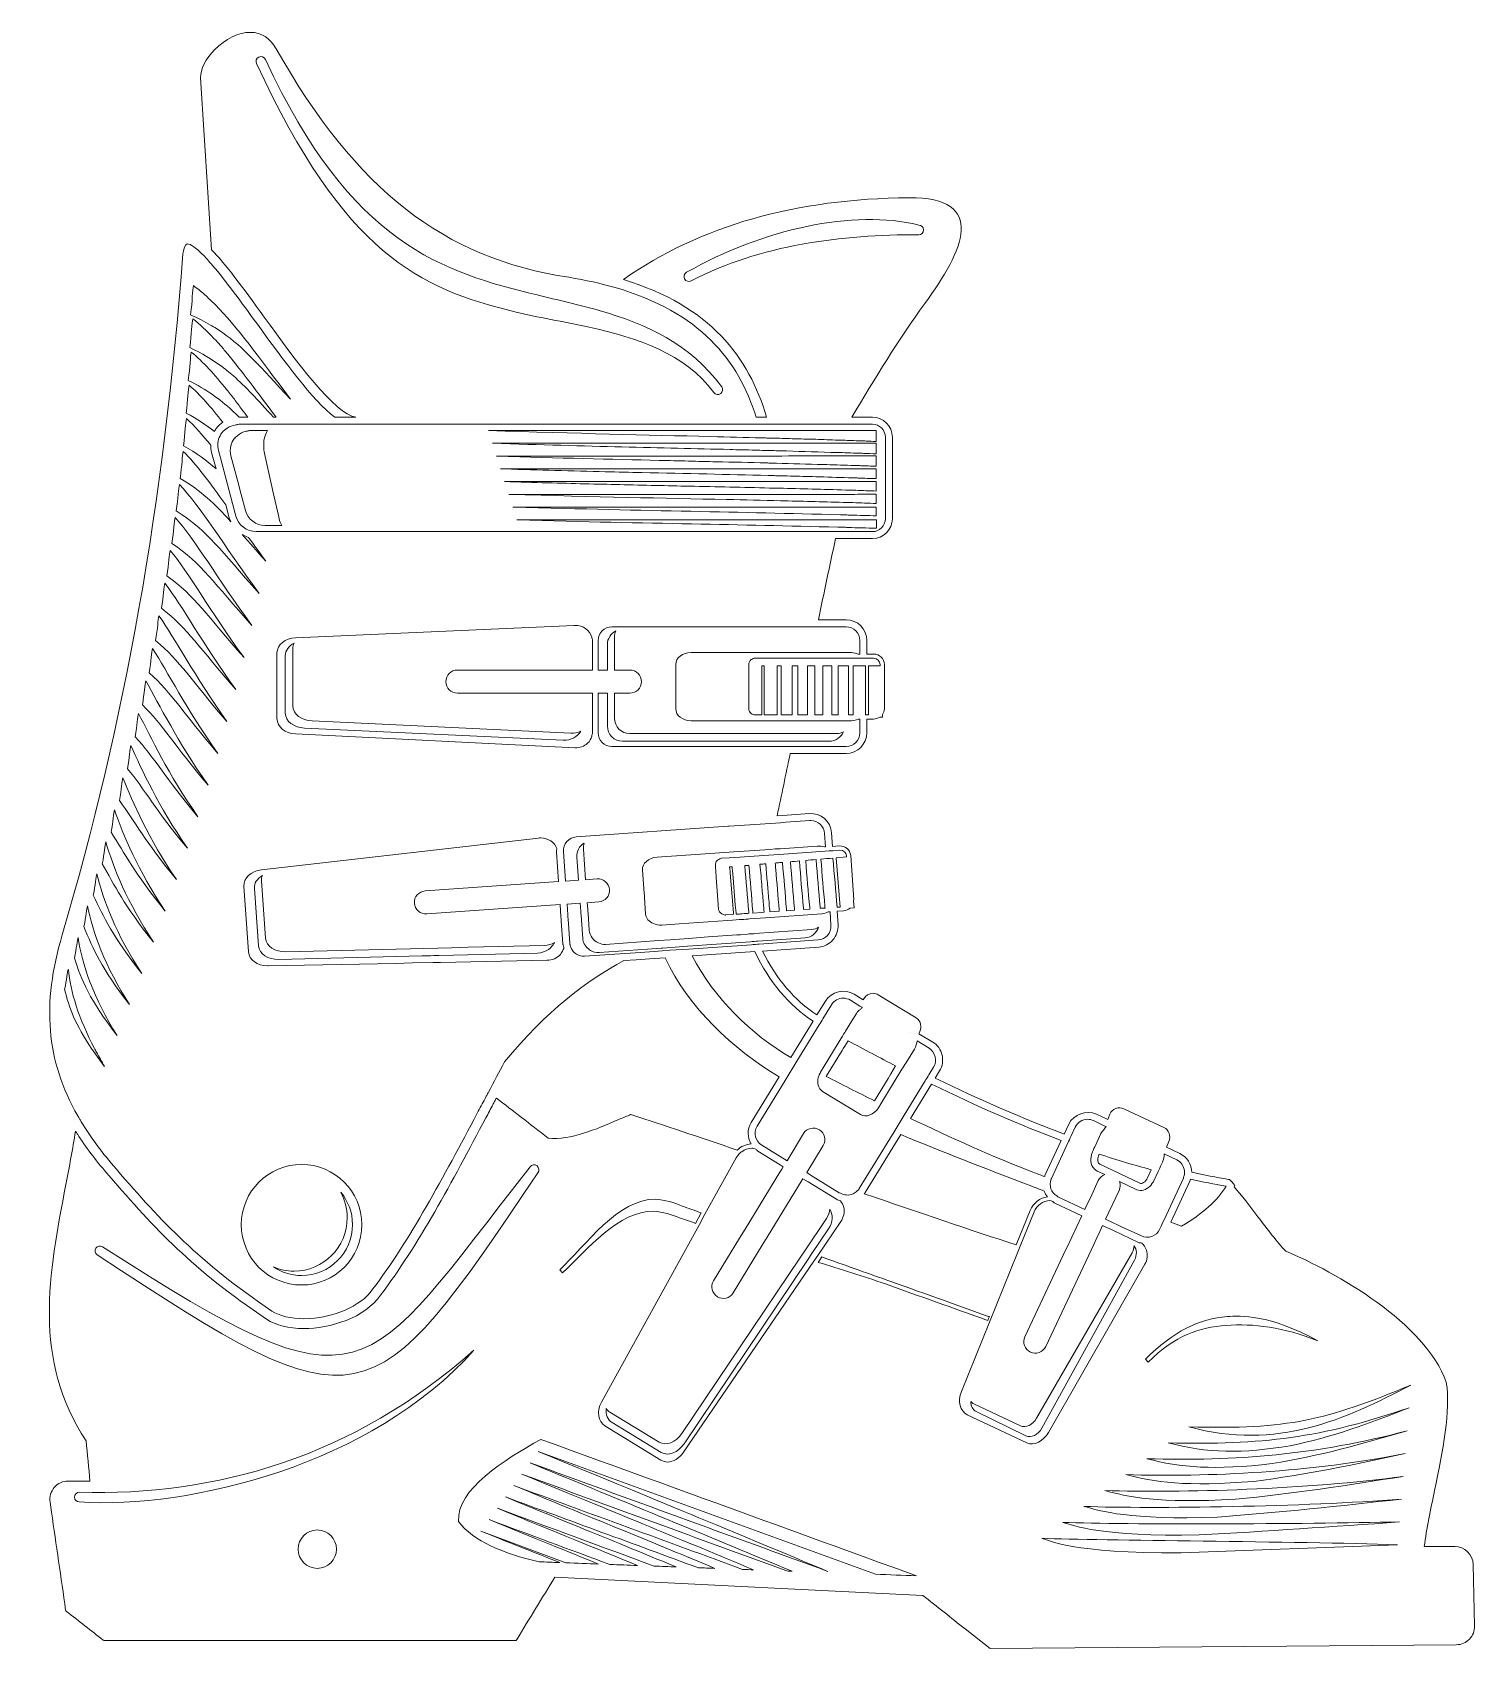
# Model space of a CAD drawing. Header units: inches. Extents: x -5.1 to 5, y -5.6 to 5.6.
import ezdxf

# ---------------------------------------------------------------- set-up
doc = ezdxf.new("R2010")
doc.units = ezdxf.units.IN
doc.header["$MEASUREMENT"] = 0
doc.layers.add('Layer 1', color=7, linetype='Continuous')

msp = doc.modelspace()

# ---------------------------------------------------------------- linework, layer by layer
at = {"layer": 'Layer 1', "lineweight": 0}
for points, knots in [([(-1.712, -5.575), (-1.623, -5.429), (-1.534, -5.284), (-1.445, -5.14), (-1.445, -5.14), (-0.949, -5.164), (-0.453, -5.189), (0.042, -5.214), (0.042, -5.214), (0.042, -5.214), (1.122, -5.267), (1.122, -5.267), (1.122, -5.267), (1.221, -5.345), (1.32, -5.423), (1.419, -5.501), (1.419, -5.501), (1.419, -5.501), (1.593, -5.638), (1.593, -5.638), (1.593, -5.638), (1.593, -5.638), (4.846, -5.611), (4.846, -5.611), (4.846, -5.611), (4.882, -5.61), (4.912, -5.597), (4.937, -5.572), (4.937, -5.572), (4.962, -5.546), (4.974, -5.515), (4.973, -5.479), (4.973, -5.479), (4.973, -5.479), (4.964, -5.051), (4.964, -5.051), (4.964, -5.051), (4.962, -4.982), (4.905, -4.925), (4.835, -4.925), (4.835, -4.925), (4.835, -4.925), (4.622, -4.925), (4.622, -4.925), (4.622, -4.925), (4.639, -4.802), (4.667, -4.666), (4.694, -4.535), (4.694, -4.535), (4.75, -4.26), (4.809, -3.975), (4.776, -3.78), (4.776, -3.78), (4.63, -3.366), (4.004, -3.01), (3.655, -2.865), (3.655, -2.865), (3.597, -2.804), (3.528, -2.713), (3.461, -2.625), (3.461, -2.625), (3.405, -2.55), (3.347, -2.475), (3.295, -2.416), (3.295, -2.416), (3.295, -2.416), (3.301, -2.406), (3.301, -2.406), (3.301, -2.406), (3.301, -2.406), (3.289, -2.392), (3.289, -2.392), (3.289, -2.392), (3.282, -2.385), (3.275, -2.378), (3.269, -2.371), (3.269, -2.371), (3.269, -2.371), (3.263, -2.365), (3.263, -2.365), (3.263, -2.365), (3.263, -2.365), (3.255, -2.364), (3.255, -2.364), (3.255, -2.364), (3.171, -2.351), (3.085, -2.333), (2.999, -2.315), (2.999, -2.315), (2.999, -2.261), (2.969, -2.208), (2.917, -2.184), (2.917, -2.184), (2.917, -2.184), (2.824, -2.14), (2.824, -2.14), (2.824, -2.14), (2.824, -2.14), (2.839, -2.101), (2.839, -2.101), (2.839, -2.101), (2.855, -2.061), (2.841, -2.019), (2.805, -2.003), (2.805, -2.003), (2.805, -2.003), (2.526, -1.871), (2.526, -1.871), (2.526, -1.871), (2.489, -1.854), (2.443, -1.872), (2.428, -1.909), (2.428, -1.909), (2.428, -1.909), (2.413, -1.946), (2.413, -1.946), (2.413, -1.946), (2.413, -1.946), (2.335, -1.91), (2.335, -1.91), (2.335, -1.91), (2.265, -1.877), (2.174, -1.909), (2.142, -1.979), (2.142, -1.979), (2.142, -1.979), (2.11, -2.048), (2.11, -2.048), (2.11, -2.048), (1.827, -1.942), (1.528, -1.813), (1.209, -1.657), (1.209, -1.657), (1.209, -1.657), (1.24, -1.607), (1.24, -1.607), (1.24, -1.607), (1.26, -1.574), (1.266, -1.535), (1.257, -1.497), (1.257, -1.497), (1.248, -1.459), (1.225, -1.427), (1.192, -1.407), (1.192, -1.407), (1.192, -1.407), (1.094, -1.348), (1.094, -1.348), (1.094, -1.348), (1.094, -1.348), (1.099, -1.339), (1.099, -1.339), (1.099, -1.339), (1.119, -1.302), (1.109, -1.258), (1.076, -1.238), (1.076, -1.238), (1.076, -1.238), (0.812, -1.077), (0.812, -1.077), (0.812, -1.077), (0.801, -1.07), (0.788, -1.066), (0.775, -1.066), (0.775, -1.066), (0.748, -1.066), (0.723, -1.081), (0.711, -1.104), (0.711, -1.104), (0.711, -1.104), (0.707, -1.111), (0.707, -1.111), (0.707, -1.111), (0.707, -1.111), (0.643, -1.072), (0.643, -1.072), (0.643, -1.072), (0.577, -1.032), (0.483, -1.054), (0.443, -1.12), (0.443, -1.12), (0.443, -1.12), (0.384, -1.217), (0.384, -1.217), (0.384, -1.217), (0.227, -1.115), (0.101, -0.967), (0.004, -0.771), (0.004, -0.771), (0.004, -0.771), (0.396, -0.744), (0.396, -0.744), (0.396, -0.744), (0.434, -0.741), (0.47, -0.723), (0.495, -0.694), (0.495, -0.694), (0.521, -0.665), (0.533, -0.627), (0.531, -0.589), (0.531, -0.589), (0.531, -0.589), (0.524, -0.494), (0.524, -0.494), (0.524, -0.494), (0.524, -0.494), (0.57, -0.491), (0.57, -0.491), (0.57, -0.491), (0.587, -0.49), (0.602, -0.482), (0.615, -0.471), (0.615, -0.471), (0.615, -0.471), (0.643, -0.469), (0.643, -0.469), (0.643, -0.469), (0.643, -0.469), (0.639, -0.425), (0.639, -0.425), (0.639, -0.425), (0.639, -0.421), (0.641, -0.417), (0.64, -0.414), (0.64, -0.414), (0.64, -0.414), (0.619, -0.105), (0.619, -0.105), (0.619, -0.105), (0.616, -0.066), (0.581, -0.036), (0.539, -0.038), (0.539, -0.038), (0.539, -0.038), (0.492, -0.041), (0.492, -0.041), (0.492, -0.041), (0.492, -0.041), (0.486, 0.053), (0.486, 0.053), (0.486, 0.053), (0.48, 0.132), (0.41, 0.194), (0.331, 0.188), (0.331, 0.188), (0.331, 0.188), (0.176, 0.177), (0.176, 0.177), (0.176, 0.177), (0.176, 0.177), (0.141, 0.175), (0.141, 0.175), (0.141, 0.175), (0.141, 0.175), (0.105, 0.172), (0.105, 0.172), (0.105, 0.172), (0.136, 0.317), (0.167, 0.462), (0.197, 0.607), (0.197, 0.607), (0.197, 0.607), (0.587, 0.607), (0.587, 0.607), (0.587, 0.607), (0.667, 0.607), (0.732, 0.672), (0.732, 0.752), (0.732, 0.752), (0.732, 0.752), (0.732, 0.847), (0.732, 0.847), (0.732, 0.847), (0.732, 0.847), (0.779, 0.847), (0.779, 0.847), (0.779, 0.847), (0.795, 0.847), (0.809, 0.853), (0.822, 0.861), (0.822, 0.861), (0.822, 0.861), (0.84, 0.861), (0.84, 0.861), (0.84, 0.861), (0.84, 0.861), (0.84, 0.879), (0.84, 0.879), (0.84, 0.879), (0.848, 0.891), (0.854, 0.904), (0.854, 0.919), (0.854, 0.919), (0.854, 0.919), (0.854, 1.228), (0.854, 1.228), (0.854, 1.228), (0.854, 1.268), (0.82, 1.301), (0.779, 1.301), (0.779, 1.301), (0.779, 1.301), (0.732, 1.301), (0.732, 1.301), (0.732, 1.301), (0.732, 1.301), (0.732, 1.395), (0.732, 1.395), (0.732, 1.395), (0.732, 1.475), (0.667, 1.54), (0.587, 1.54), (0.587, 1.54), (0.587, 1.54), (0.394, 1.54), (0.394, 1.54), (0.394, 1.54), (0.433, 1.729), (0.473, 1.917), (0.513, 2.106), (0.513, 2.106), (0.513, 2.106), (0.771, 2.106), (0.771, 2.106), (0.771, 2.106), (0.848, 2.106), (0.91, 2.168), (0.91, 2.245), (0.91, 2.245), (0.91, 2.245), (0.91, 2.815), (0.91, 2.815), (0.91, 2.815), (0.91, 2.891), (0.848, 2.953), (0.771, 2.953), (0.771, 2.953), (0.771, 2.953), (0.628, 2.953), (0.628, 2.953), (0.628, 2.953), (0.789, 3.224), (0.95, 3.494), (1.137, 3.747), (1.137, 3.747), (1.406, 4.113), (1.579, 4.489), (1.026, 4.484), (1.026, 4.484), (0.245, 4.478), (-0.434, 4.291), (-0.967, 3.913), (-0.967, 3.913), (-0.36, 3.729), (-0.091, 3.372), (0.032, 2.953), (0.032, 2.953), (0.032, 2.953), (-0.04, 2.953), (-0.04, 2.953), (-0.04, 2.953), (-0.165, 3.351), (-0.433, 3.688), (-1.024, 3.857), (-1.024, 3.857), (-1.123, 3.886), (-1.229, 3.91), (-1.347, 3.929), (-1.347, 3.929), (-2.221, 4.061), (-2.832, 4.537), (-3.39, 5.523), (-3.39, 5.523), (-3.434, 5.599), (-3.494, 5.638), (-3.571, 5.638), (-3.571, 5.638), (-3.652, 5.638), (-3.745, 5.593), (-3.819, 5.518), (-3.819, 5.518), (-3.882, 5.454), (-3.919, 5.38), (-3.918, 5.32), (-3.918, 5.32), (-3.918, 5.32), (-3.841, 4.121), (-3.841, 4.121), (-3.841, 4.121), (-3.745, 4.023), (-3.626, 3.862), (-3.474, 3.652), (-3.474, 3.652), (-3.253, 3.348), (-2.98, 2.972), (-2.834, 2.953), (-2.834, 2.953), (-2.834, 2.953), (-2.982, 2.953), (-2.982, 2.953), (-2.982, 2.953), (-3.139, 3.075), (-3.33, 3.338), (-3.529, 3.612), (-3.529, 3.612), (-3.628, 3.748), (-3.74, 3.901), (-3.834, 4.012), (-3.834, 4.012), (-3.846, 4.026), (-3.859, 4.041), (-3.871, 4.054), (-3.871, 4.054), (-3.884, 4.068), (-3.895, 4.08), (-3.907, 4.091), (-3.907, 4.091), (-3.95, 4.134), (-3.987, 4.162), (-4.011, 4.162), (-4.011, 4.162), (-4.031, 4.162), (-4.039, 4.109), (-4.041, 4.093), (-4.041, 4.093), (-4.172, 2.364), (-4.448, 0.81), (-4.884, -0.659), (-4.884, -0.659), (-5.027, -1.142), (-4.997, -1.531), (-4.775, -1.922), (-4.775, -1.922), (-4.771, -1.928), (-4.767, -1.935), (-4.763, -1.941), (-4.763, -1.941), (-4.759, -1.948), (-4.755, -1.955), (-4.751, -1.962), (-4.751, -1.962), (-4.684, -2.072), (-4.603, -2.182), (-4.506, -2.294), (-4.506, -2.294), (-4.184, -2.665), (-3.934, -2.935), (-3.42, -3.283), (-3.42, -3.283), (-3.367, -3.317), (-3.288, -3.336), (-3.198, -3.336), (-3.198, -3.336), (-2.999, -3.336), (-2.798, -3.25), (-2.718, -3.131), (-2.718, -3.131), (-2.46, -2.794), (-2.22, -2.341), (-1.987, -1.902), (-1.987, -1.902), (-1.969, -1.868), (-1.951, -1.834), (-1.933, -1.8), (-1.933, -1.8), (-1.929, -1.792), (-1.925, -1.785), (-1.921, -1.778), (-1.921, -1.778), (-1.917, -1.77), (-1.913, -1.763), (-1.909, -1.756), (-1.909, -1.756), (-1.871, -1.685), (-1.834, -1.614), (-1.796, -1.545), (-1.796, -1.545), (-1.504, -1.189), (-1.229, -0.98), (-0.964, -0.838), (-0.964, -0.838), (-0.964, -0.838), (-0.879, -0.832), (-0.879, -0.832), (-0.879, -0.832), (-0.879, -0.832), (-0.784, -0.826), (-0.784, -0.826), (-0.784, -0.826), (-0.784, -0.826), (-0.675, -0.818), (-0.675, -0.818), (-0.675, -0.818), (-0.516, -1.167), (-0.204, -1.454), (0.12, -1.648), (0.12, -1.648), (0.12, -1.648), (-0.076, -1.968), (-0.076, -1.968), (-0.076, -1.968), (-0.105, -2.016), (-0.102, -2.073), (-0.075, -2.117), (-0.075, -2.117), (-0.111, -2.119), (-0.146, -2.134), (-0.173, -2.16), (-0.173, -2.16), (-0.437, -2.07), (-0.689, -1.985), (-0.908, -1.915), (-0.908, -1.915), (-0.908, -1.915), (-0.917, -1.912), (-0.917, -1.912), (-0.917, -1.912), (-0.917, -1.912), (-0.925, -1.916), (-0.925, -1.916), (-0.925, -1.916), (-0.951, -1.926), (-0.978, -1.938), (-1.005, -1.949), (-1.005, -1.949), (-1.158, -2.015), (-1.332, -2.09), (-1.492, -2.077), (-1.492, -2.077), (-1.621, -1.976), (-1.738, -1.886), (-1.854, -1.797), (-1.854, -1.797), (-1.858, -1.805), (-1.862, -1.812), (-1.866, -1.82), (-1.866, -1.82), (-1.87, -1.827), (-1.874, -1.834), (-1.878, -1.842), (-1.878, -1.842), (-1.894, -1.873), (-1.91, -1.903), (-1.927, -1.934), (-1.927, -1.934), (-2.16, -2.375), (-2.402, -2.831), (-2.662, -3.171), (-2.662, -3.171), (-2.77, -3.331), (-3.015, -3.405), (-3.198, -3.405), (-3.198, -3.405), (-3.302, -3.405), (-3.392, -3.382), (-3.457, -3.34), (-3.457, -3.34), (-3.98, -2.987), (-4.232, -2.714), (-4.557, -2.339), (-4.557, -2.339), (-4.638, -2.246), (-4.708, -2.155), (-4.768, -2.064), (-4.768, -2.064), (-4.771, -2.058), (-4.775, -2.053), (-4.779, -2.047), (-4.779, -2.047), (-4.783, -2.041), (-4.787, -2.035), (-4.791, -2.028), (-4.791, -2.028), (-4.811, -2.153), (-4.834, -2.277), (-4.858, -2.399), (-4.858, -2.399), (-4.978, -3.027), (-5.093, -3.62), (-4.717, -4.189), (-4.717, -4.189), (-4.708, -4.282), (-4.699, -4.376), (-4.69, -4.469), (-4.69, -4.469), (-4.69, -4.469), (-4.842, -4.469), (-4.842, -4.469), (-4.842, -4.469), (-4.88, -4.469), (-4.914, -4.484), (-4.939, -4.513), (-4.939, -4.513), (-4.964, -4.542), (-4.974, -4.578), (-4.969, -4.616), (-4.969, -4.616), (-4.969, -4.616), (-4.959, -4.686), (-4.959, -4.686), (-4.959, -4.686), (-4.925, -4.914), (-4.892, -5.142), (-4.86, -5.369), (-4.86, -5.369), (-4.86, -5.369), (-4.859, -5.375), (-4.859, -5.375), (-4.859, -5.375), (-4.859, -5.375), (-4.854, -5.379), (-4.854, -5.379), (-4.854, -5.379), (-4.768, -5.445), (-4.683, -5.512), (-4.598, -5.578), (-4.598, -5.578), (-4.598, -5.578), (-4.594, -5.581), (-4.594, -5.581), (-4.594, -5.581), (-4.594, -5.581), (-1.716, -5.581), (-1.716, -5.581), (-1.716, -5.581), (-1.716, -5.581), (-1.712, -5.575), (-1.712, -5.575)], [0, 0, 0, 0, 0.006329, 0.006329, 0.006329, 0.006329, 0.012658, 0.012658, 0.012658, 0.012658, 0.018987, 0.018987, 0.018987, 0.018987, 0.025316, 0.025316, 0.025316, 0.025316, 0.031646, 0.031646, 0.031646, 0.031646, 0.037975, 0.037975, 0.037975, 0.037975, 0.044304, 0.044304, 0.044304, 0.044304, 0.050633, 0.050633, 0.050633, 0.050633, 0.056962, 0.056962, 0.056962, 0.056962, 0.063291, 0.063291, 0.063291, 0.063291, 0.06962, 0.06962, 0.06962, 0.06962, 0.075949, 0.075949, 0.075949, 0.075949, 0.082278, 0.082278, 0.082278, 0.082278, 0.088608, 0.088608, 0.088608, 0.088608, 0.094937, 0.094937, 0.094937, 0.094937, 0.101266, 0.101266, 0.101266, 0.101266, 0.107595, 0.107595, 0.107595, 0.107595, 0.113924, 0.113924, 0.113924, 0.113924, 0.120253, 0.120253, 0.120253, 0.120253, 0.126582, 0.126582, 0.126582, 0.126582, 0.132911, 0.132911, 0.132911, 0.132911, 0.139241, 0.139241, 0.139241, 0.139241, 0.14557, 0.14557, 0.14557, 0.14557, 0.151899, 0.151899, 0.151899, 0.151899, 0.158228, 0.158228, 0.158228, 0.158228, 0.164557, 0.164557, 0.164557, 0.164557, 0.170886, 0.170886, 0.170886, 0.170886, 0.177215, 0.177215, 0.177215, 0.177215, 0.183544, 0.183544, 0.183544, 0.183544, 0.189873, 0.189873, 0.189873, 0.189873, 0.196203, 0.196203, 0.196203, 0.196203, 0.202532, 0.202532, 0.202532, 0.202532, 0.208861, 0.208861, 0.208861, 0.208861, 0.21519, 0.21519, 0.21519, 0.21519, 0.221519, 0.221519, 0.221519, 0.221519, 0.227848, 0.227848, 0.227848, 0.227848, 0.234177, 0.234177, 0.234177, 0.234177, 0.240506, 0.240506, 0.240506, 0.240506, 0.246835, 0.246835, 0.246835, 0.246835, 0.253165, 0.253165, 0.253165, 0.253165, 0.259494, 0.259494, 0.259494, 0.259494, 0.265823, 0.265823, 0.265823, 0.265823, 0.272152, 0.272152, 0.272152, 0.272152, 0.278481, 0.278481, 0.278481, 0.278481, 0.28481, 0.28481, 0.28481, 0.28481, 0.291139, 0.291139, 0.291139, 0.291139, 0.297468, 0.297468, 0.297468, 0.297468, 0.303797, 0.303797, 0.303797, 0.303797, 0.310127, 0.310127, 0.310127, 0.310127, 0.316456, 0.316456, 0.316456, 0.316456, 0.322785, 0.322785, 0.322785, 0.322785, 0.329114, 0.329114, 0.329114, 0.329114, 0.335443, 0.335443, 0.335443, 0.335443, 0.341772, 0.341772, 0.341772, 0.341772, 0.348101, 0.348101, 0.348101, 0.348101, 0.35443, 0.35443, 0.35443, 0.35443, 0.360759, 0.360759, 0.360759, 0.360759, 0.367089, 0.367089, 0.367089, 0.367089, 0.373418, 0.373418, 0.373418, 0.373418, 0.379747, 0.379747, 0.379747, 0.379747, 0.386076, 0.386076, 0.386076, 0.386076, 0.392405, 0.392405, 0.392405, 0.392405, 0.398734, 0.398734, 0.398734, 0.398734, 0.405063, 0.405063, 0.405063, 0.405063, 0.411392, 0.411392, 0.411392, 0.411392, 0.417722, 0.417722, 0.417722, 0.417722, 0.424051, 0.424051, 0.424051, 0.424051, 0.43038, 0.43038, 0.43038, 0.43038, 0.436709, 0.436709, 0.436709, 0.436709, 0.443038, 0.443038, 0.443038, 0.443038, 0.449367, 0.449367, 0.449367, 0.449367, 0.455696, 0.455696, 0.455696, 0.455696, 0.462025, 0.462025, 0.462025, 0.462025, 0.468354, 0.468354, 0.468354, 0.468354, 0.474684, 0.474684, 0.474684, 0.474684, 0.481013, 0.481013, 0.481013, 0.481013, 0.487342, 0.487342, 0.487342, 0.487342, 0.493671, 0.493671, 0.493671, 0.493671, 0.5, 0.5, 0.5, 0.5, 0.506329, 0.506329, 0.506329, 0.506329, 0.512658, 0.512658, 0.512658, 0.512658, 0.518987, 0.518987, 0.518987, 0.518987, 0.525316, 0.525316, 0.525316, 0.525316, 0.531646, 0.531646, 0.531646, 0.531646, 0.537975, 0.537975, 0.537975, 0.537975, 0.544304, 0.544304, 0.544304, 0.544304, 0.550633, 0.550633, 0.550633, 0.550633, 0.556962, 0.556962, 0.556962, 0.556962, 0.563291, 0.563291, 0.563291, 0.563291, 0.56962, 0.56962, 0.56962, 0.56962, 0.575949, 0.575949, 0.575949, 0.575949, 0.582278, 0.582278, 0.582278, 0.582278, 0.588608, 0.588608, 0.588608, 0.588608, 0.594937, 0.594937, 0.594937, 0.594937, 0.601266, 0.601266, 0.601266, 0.601266, 0.607595, 0.607595, 0.607595, 0.607595, 0.613924, 0.613924, 0.613924, 0.613924, 0.620253, 0.620253, 0.620253, 0.620253, 0.626582, 0.626582, 0.626582, 0.626582, 0.632911, 0.632911, 0.632911, 0.632911, 0.639241, 0.639241, 0.639241, 0.639241, 0.64557, 0.64557, 0.64557, 0.64557, 0.651899, 0.651899, 0.651899, 0.651899, 0.658228, 0.658228, 0.658228, 0.658228, 0.664557, 0.664557, 0.664557, 0.664557, 0.670886, 0.670886, 0.670886, 0.670886, 0.677215, 0.677215, 0.677215, 0.677215, 0.683544, 0.683544, 0.683544, 0.683544, 0.689873, 0.689873, 0.689873, 0.689873, 0.696203, 0.696203, 0.696203, 0.696203, 0.702532, 0.702532, 0.702532, 0.702532, 0.708861, 0.708861, 0.708861, 0.708861, 0.71519, 0.71519, 0.71519, 0.71519, 0.721519, 0.721519, 0.721519, 0.721519, 0.727848, 0.727848, 0.727848, 0.727848, 0.734177, 0.734177, 0.734177, 0.734177, 0.740506, 0.740506, 0.740506, 0.740506, 0.746835, 0.746835, 0.746835, 0.746835, 0.753165, 0.753165, 0.753165, 0.753165, 0.759494, 0.759494, 0.759494, 0.759494, 0.765823, 0.765823, 0.765823, 0.765823, 0.772152, 0.772152, 0.772152, 0.772152, 0.778481, 0.778481, 0.778481, 0.778481, 0.78481, 0.78481, 0.78481, 0.78481, 0.791139, 0.791139, 0.791139, 0.791139, 0.797468, 0.797468, 0.797468, 0.797468, 0.803797, 0.803797, 0.803797, 0.803797, 0.810127, 0.810127, 0.810127, 0.810127, 0.816456, 0.816456, 0.816456, 0.816456, 0.822785, 0.822785, 0.822785, 0.822785, 0.829114, 0.829114, 0.829114, 0.829114, 0.835443, 0.835443, 0.835443, 0.835443, 0.841772, 0.841772, 0.841772, 0.841772, 0.848101, 0.848101, 0.848101, 0.848101, 0.85443, 0.85443, 0.85443, 0.85443, 0.860759, 0.860759, 0.860759, 0.860759, 0.867089, 0.867089, 0.867089, 0.867089, 0.873418, 0.873418, 0.873418, 0.873418, 0.879747, 0.879747, 0.879747, 0.879747, 0.886076, 0.886076, 0.886076, 0.886076, 0.892405, 0.892405, 0.892405, 0.892405, 0.898734, 0.898734, 0.898734, 0.898734, 0.905063, 0.905063, 0.905063, 0.905063, 0.911392, 0.911392, 0.911392, 0.911392, 0.917722, 0.917722, 0.917722, 0.917722, 0.924051, 0.924051, 0.924051, 0.924051, 0.93038, 0.93038, 0.93038, 0.93038, 0.936709, 0.936709, 0.936709, 0.936709, 0.943038, 0.943038, 0.943038, 0.943038, 0.949367, 0.949367, 0.949367, 0.949367, 0.955696, 0.955696, 0.955696, 0.955696, 0.962025, 0.962025, 0.962025, 0.962025, 0.968354, 0.968354, 0.968354, 0.968354, 0.974684, 0.974684, 0.974684, 0.974684, 0.981013, 0.981013, 0.981013, 0.981013, 0.987342, 0.987342, 0.987342, 0.987342, 1, 1, 1, 1]), ([(-3.528, 5.42), (-3.536, 5.437), (-3.529, 5.458), (-3.512, 5.466), (-3.512, 5.466), (-3.494, 5.474), (-3.474, 5.466), (-3.466, 5.449), (-3.466, 5.449), (-2.866, 4.155), (-2.226, 3.965), (-1.57, 3.806), (-1.57, 3.806), (-1.426, 3.771), (-1.277, 3.738), (-1.13, 3.696), (-1.13, 3.696), (-0.811, 3.604), (-0.503, 3.467), (-0.281, 3.165), (-0.281, 3.165), (-0.27, 3.15), (-0.273, 3.129), (-0.288, 3.118), (-0.288, 3.118), (-0.303, 3.106), (-0.325, 3.11), (-0.336, 3.125), (-0.336, 3.125), (-0.536, 3.398), (-0.873, 3.508), (-1.205, 3.581), (-1.205, 3.581), (-1.387, 3.621), (-1.568, 3.65), (-1.724, 3.688), (-1.724, 3.688), (-2.396, 3.851), (-2.914, 4.097), (-3.528, 5.42)], [0, 0, 0, 0, 0.090909, 0.090909, 0.090909, 0.090909, 0.181818, 0.181818, 0.181818, 0.181818, 0.272727, 0.272727, 0.272727, 0.272727, 0.363636, 0.363636, 0.363636, 0.363636, 0.454545, 0.454545, 0.454545, 0.454545, 0.545455, 0.545455, 0.545455, 0.545455, 0.636364, 0.636364, 0.636364, 0.636364, 0.727273, 0.727273, 0.727273, 0.727273, 0.818182, 0.818182, 0.818182, 0.818182, 1, 1, 1, 1]), ([(-0.494, 3.904), (-0.511, 3.895), (-0.531, 3.901), (-0.54, 3.918), (-0.54, 3.918), (-0.549, 3.935), (-0.542, 3.955), (-0.526, 3.964), (-0.526, 3.964), (0.001, 4.264), (0.642, 4.407), (1.094, 4.294), (1.094, 4.294), (1.113, 4.294), (1.128, 4.279), (1.128, 4.26), (1.128, 4.26), (1.128, 4.241), (1.113, 4.226), (1.094, 4.226), (1.094, 4.226), (0.56, 4.227), (-0.014, 4.157), (-0.494, 3.904)], [0, 0, 0, 0, 0.142857, 0.142857, 0.142857, 0.142857, 0.285714, 0.285714, 0.285714, 0.285714, 0.428571, 0.428571, 0.428571, 0.428571, 0.571429, 0.571429, 0.571429, 0.571429, 0.714286, 0.714286, 0.714286, 0.714286, 1, 1, 1, 1]), ([(-3.968, 3.871), (-3.941, 3.851), (-3.915, 3.831), (-3.889, 3.808), (-3.889, 3.808), (-3.877, 3.797), (-3.865, 3.785), (-3.853, 3.774), (-3.853, 3.774), (-3.841, 3.762), (-3.828, 3.752), (-3.816, 3.739), (-3.816, 3.739), (-3.666, 3.587), (-3.512, 3.372), (-3.29, 3.079), (-3.29, 3.079), (-3.506, 3.31), (-3.617, 3.44), (-3.766, 3.544), (-3.766, 3.544), (-3.78, 3.553), (-3.794, 3.563), (-3.808, 3.572), (-3.808, 3.572), (-3.821, 3.58), (-3.836, 3.588), (-3.85, 3.596), (-3.85, 3.596), (-3.891, 3.621), (-3.936, 3.644), (-3.988, 3.668), (-3.988, 3.668), (-3.974, 3.769), (-3.976, 3.838), (-3.968, 3.871)], [0, 0, 0, 0, 0.1, 0.1, 0.1, 0.1, 0.2, 0.2, 0.2, 0.2, 0.3, 0.3, 0.3, 0.3, 0.4, 0.4, 0.4, 0.4, 0.5, 0.5, 0.5, 0.5, 0.6, 0.6, 0.6, 0.6, 0.7, 0.7, 0.7, 0.7, 0.8, 0.8, 0.8, 0.8, 1, 1, 1, 1]), ([(-3.973, 3.639), (-3.923, 3.601), (-3.875, 3.556), (-3.827, 3.505), (-3.827, 3.505), (-3.81, 3.488), (-3.794, 3.469), (-3.777, 3.45), (-3.777, 3.45), (-3.761, 3.432), (-3.744, 3.412), (-3.728, 3.392), (-3.728, 3.392), (-3.63, 3.274), (-3.523, 3.129), (-3.391, 2.953), (-3.391, 2.953), (-3.391, 2.953), (-3.409, 2.953), (-3.409, 2.953), (-3.409, 2.953), (-3.522, 3.077), (-3.605, 3.167), (-3.689, 3.241), (-3.689, 3.241), (-3.704, 3.254), (-3.719, 3.267), (-3.734, 3.279), (-3.734, 3.279), (-3.748, 3.291), (-3.763, 3.301), (-3.777, 3.311), (-3.777, 3.311), (-3.839, 3.357), (-3.907, 3.398), (-3.994, 3.439), (-3.994, 3.439), (-3.98, 3.538), (-3.981, 3.607), (-3.973, 3.639)], [0, 0, 0, 0, 0.090909, 0.090909, 0.090909, 0.090909, 0.181818, 0.181818, 0.181818, 0.181818, 0.272727, 0.272727, 0.272727, 0.272727, 0.363636, 0.363636, 0.363636, 0.363636, 0.454545, 0.454545, 0.454545, 0.454545, 0.545455, 0.545455, 0.545455, 0.545455, 0.636364, 0.636364, 0.636364, 0.636364, 0.727273, 0.727273, 0.727273, 0.727273, 0.818182, 0.818182, 0.818182, 0.818182, 1, 1, 1, 1]), ([(-3.983, 3.407), (-3.9, 3.34), (-3.821, 3.252), (-3.735, 3.144), (-3.735, 3.144), (-3.718, 3.123), (-3.7, 3.101), (-3.682, 3.078), (-3.682, 3.078), (-3.665, 3.055), (-3.648, 3.032), (-3.63, 3.008), (-3.63, 3.008), (-3.617, 2.991), (-3.603, 2.972), (-3.589, 2.953), (-3.589, 2.953), (-3.589, 2.953), (-3.65, 2.953), (-3.65, 2.953), (-3.65, 2.953), (-3.65, 2.954), (-3.651, 2.954), (-3.651, 2.955), (-3.651, 2.955), (-3.667, 2.97), (-3.683, 2.986), (-3.698, 3), (-3.698, 3), (-3.787, 3.082), (-3.875, 3.145), (-4.004, 3.21), (-4.004, 3.21), (-3.99, 3.308), (-3.991, 3.375), (-3.983, 3.407)], [0, 0, 0, 0, 0.1, 0.1, 0.1, 0.1, 0.2, 0.2, 0.2, 0.2, 0.3, 0.3, 0.3, 0.3, 0.4, 0.4, 0.4, 0.4, 0.5, 0.5, 0.5, 0.5, 0.6, 0.6, 0.6, 0.6, 0.7, 0.7, 0.7, 0.7, 0.8, 0.8, 0.8, 0.8, 1, 1, 1, 1]), ([(-3.998, 3.176), (-3.92, 3.109), (-3.845, 3.023), (-3.763, 2.918), (-3.763, 2.918), (-3.78, 2.906), (-3.795, 2.893), (-3.807, 2.877), (-3.807, 2.877), (-3.813, 2.87), (-3.817, 2.862), (-3.821, 2.854), (-3.821, 2.854), (-3.878, 2.899), (-3.941, 2.94), (-4.019, 2.982), (-4.019, 2.982), (-4.005, 3.078), (-4.006, 3.145), (-3.998, 3.176)], [0, 0, 0, 0, 0.166667, 0.166667, 0.166667, 0.166667, 0.333333, 0.333333, 0.333333, 0.333333, 0.5, 0.5, 0.5, 0.5, 0.666667, 0.666667, 0.666667, 0.666667, 1, 1, 1, 1]), ([(-4.017, 2.944), (-3.96, 2.893), (-3.905, 2.83), (-3.847, 2.757), (-3.847, 2.757), (-3.847, 2.741), (-3.845, 2.724), (-3.841, 2.707), (-3.841, 2.707), (-3.841, 2.707), (-3.81, 2.593), (-3.81, 2.593), (-3.81, 2.593), (-3.876, 2.652), (-3.946, 2.702), (-4.038, 2.754), (-4.038, 2.754), (-4.024, 2.849), (-4.025, 2.914), (-4.017, 2.944)], [0, 0, 0, 0, 0.166667, 0.166667, 0.166667, 0.166667, 0.333333, 0.333333, 0.333333, 0.333333, 0.5, 0.5, 0.5, 0.5, 0.666667, 0.666667, 0.666667, 0.666667, 1, 1, 1, 1]), ([(-2.806, 2.904), (-2.806, 2.904), (0.771, 2.904), (0.771, 2.904), (0.771, 2.904), (0.82, 2.904), (0.861, 2.864), (0.861, 2.815), (0.861, 2.815), (0.861, 2.815), (0.861, 2.245), (0.861, 2.245), (0.861, 2.245), (0.861, 2.195), (0.82, 2.155), (0.771, 2.155), (0.771, 2.155), (0.771, 2.155), (-3.53, 2.155), (-3.53, 2.155), (-3.53, 2.155), (-3.597, 2.155), (-3.653, 2.199), (-3.671, 2.263), (-3.671, 2.263), (-3.671, 2.263), (-3.742, 2.528), (-3.742, 2.528), (-3.742, 2.528), (-3.742, 2.528), (-3.779, 2.669), (-3.779, 2.669), (-3.779, 2.669), (-3.779, 2.669), (-3.793, 2.72), (-3.793, 2.72), (-3.793, 2.72), (-3.803, 2.757), (-3.799, 2.792), (-3.782, 2.823), (-3.782, 2.823), (-3.778, 2.831), (-3.774, 2.839), (-3.768, 2.847), (-3.768, 2.847), (-3.758, 2.86), (-3.745, 2.868), (-3.732, 2.877), (-3.732, 2.877), (-3.714, 2.889), (-3.694, 2.896), (-3.673, 2.899), (-3.673, 2.899), (-3.666, 2.9), (-3.66, 2.904), (-3.652, 2.904), (-3.652, 2.904), (-3.652, 2.904), (-2.806, 2.904), (-2.806, 2.904)], [0, 0, 0, 0, 0.0625, 0.0625, 0.0625, 0.0625, 0.125, 0.125, 0.125, 0.125, 0.1875, 0.1875, 0.1875, 0.1875, 0.25, 0.25, 0.25, 0.25, 0.3125, 0.3125, 0.3125, 0.3125, 0.375, 0.375, 0.375, 0.375, 0.4375, 0.4375, 0.4375, 0.4375, 0.5, 0.5, 0.5, 0.5, 0.5625, 0.5625, 0.5625, 0.5625, 0.625, 0.625, 0.625, 0.625, 0.6875, 0.6875, 0.6875, 0.6875, 0.75, 0.75, 0.75, 0.75, 0.8125, 0.8125, 0.8125, 0.8125, 0.875, 0.875, 0.875, 0.875, 1, 1, 1, 1]), ([(-3.413, 2.436), (-3.413, 2.436), (-3.416, 2.448), (-3.416, 2.448), (-3.416, 2.448), (-3.416, 2.448), (-3.468, 2.679), (-3.468, 2.679), (-3.468, 2.679), (-3.468, 2.679), (-3.475, 2.714), (-3.475, 2.714), (-3.475, 2.714), (-3.475, 2.714), (-3.475, 2.714), (-3.475, 2.714), (-3.475, 2.714), (-3.478, 2.726), (-3.476, 2.737), (-3.476, 2.749), (-3.476, 2.749), (-3.477, 2.756), (-3.478, 2.763), (-3.477, 2.77), (-3.477, 2.77), (-3.477, 2.78), (-3.477, 2.79), (-3.475, 2.799), (-3.475, 2.799), (-3.47, 2.821), (-3.463, 2.842), (-3.451, 2.861), (-3.451, 2.861), (-3.451, 2.861), (-3.57, 2.861), (-3.57, 2.861), (-3.57, 2.861), (-3.578, 2.861), (-3.584, 2.857), (-3.591, 2.856), (-3.591, 2.856), (-3.602, 2.854), (-3.614, 2.853), (-3.624, 2.849), (-3.624, 2.849), (-3.636, 2.844), (-3.645, 2.836), (-3.655, 2.829), (-3.655, 2.829), (-3.663, 2.822), (-3.673, 2.817), (-3.68, 2.808), (-3.68, 2.808), (-3.681, 2.807), (-3.682, 2.806), (-3.682, 2.806), (-3.682, 2.806), (-3.695, 2.789), (-3.702, 2.772), (-3.707, 2.753), (-3.707, 2.753), (-3.712, 2.731), (-3.713, 2.707), (-3.707, 2.683), (-3.707, 2.683), (-3.707, 2.683), (-3.659, 2.504), (-3.659, 2.504), (-3.659, 2.504), (-3.659, 2.504), (-3.635, 2.414), (-3.635, 2.414), (-3.635, 2.414), (-3.635, 2.414), (-3.605, 2.303), (-3.605, 2.303), (-3.605, 2.303), (-3.588, 2.24), (-3.533, 2.198), (-3.468, 2.198), (-3.468, 2.198), (-3.468, 2.198), (-3.35, 2.198), (-3.35, 2.198), (-3.35, 2.198), (-3.361, 2.215), (-3.369, 2.235), (-3.373, 2.257), (-3.373, 2.257), (-3.373, 2.257), (-3.413, 2.436), (-3.413, 2.436)], [0, 0, 0, 0, 0.041667, 0.041667, 0.041667, 0.041667, 0.083333, 0.083333, 0.083333, 0.083333, 0.125, 0.125, 0.125, 0.125, 0.166667, 0.166667, 0.166667, 0.166667, 0.208333, 0.208333, 0.208333, 0.208333, 0.25, 0.25, 0.25, 0.25, 0.291667, 0.291667, 0.291667, 0.291667, 0.333333, 0.333333, 0.333333, 0.333333, 0.375, 0.375, 0.375, 0.375, 0.416667, 0.416667, 0.416667, 0.416667, 0.458333, 0.458333, 0.458333, 0.458333, 0.5, 0.5, 0.5, 0.5, 0.541667, 0.541667, 0.541667, 0.541667, 0.583333, 0.583333, 0.583333, 0.583333, 0.625, 0.625, 0.625, 0.625, 0.666667, 0.666667, 0.666667, 0.666667, 0.708333, 0.708333, 0.708333, 0.708333, 0.75, 0.75, 0.75, 0.75, 0.791667, 0.791667, 0.791667, 0.791667, 0.833333, 0.833333, 0.833333, 0.833333, 0.875, 0.875, 0.875, 0.875, 0.916667, 0.916667, 0.916667, 0.916667, 1, 1, 1, 1]), ([(-0.001, 2.809), (0.01, 2.809), (0.022, 2.809), (0.033, 2.808), (0.033, 2.808), (0.045, 2.808), (0.058, 2.808), (0.07, 2.807), (0.07, 2.807), (0.117, 2.806), (0.164, 2.805), (0.211, 2.803), (0.211, 2.803), (0.266, 2.802), (0.32, 2.8), (0.375, 2.799), (0.375, 2.799), (0.427, 2.797), (0.479, 2.795), (0.532, 2.793), (0.532, 2.793), (0.533, 2.793), (0.534, 2.793), (0.535, 2.793), (0.535, 2.793), (0.575, 2.792), (0.616, 2.791), (0.657, 2.789), (0.657, 2.789), (0.669, 2.789), (0.68, 2.788), (0.692, 2.788), (0.692, 2.788), (0.704, 2.788), (0.715, 2.787), (0.727, 2.787), (0.727, 2.787), (0.75, 2.786), (0.773, 2.785), (0.797, 2.784), (0.797, 2.784), (0.797, 2.784), (0.797, 2.861), (0.797, 2.861), (0.797, 2.861), (0.797, 2.861), (0.742, 2.861), (0.742, 2.861), (0.742, 2.861), (0.742, 2.861), (0.523, 2.861), (0.523, 2.861), (0.523, 2.861), (0.523, 2.861), (0.057, 2.861), (0.057, 2.861), (0.057, 2.861), (0.057, 2.861), (-0.014, 2.861), (-0.014, 2.861), (-0.014, 2.861), (-0.014, 2.861), (-0.454, 2.86), (-0.454, 2.86), (-0.454, 2.86), (-0.454, 2.86), (-1.909, 2.86), (-1.909, 2.86), (-1.909, 2.86), (-1.281, 2.84), (-0.803, 2.829), (-0.356, 2.818), (-0.356, 2.818), (-0.236, 2.815), (-0.119, 2.812), (-0.001, 2.809)], [0, 0, 0, 0, 0.05, 0.05, 0.05, 0.05, 0.1, 0.1, 0.1, 0.1, 0.15, 0.15, 0.15, 0.15, 0.2, 0.2, 0.2, 0.2, 0.25, 0.25, 0.25, 0.25, 0.3, 0.3, 0.3, 0.3, 0.35, 0.35, 0.35, 0.35, 0.4, 0.4, 0.4, 0.4, 0.45, 0.45, 0.45, 0.45, 0.5, 0.5, 0.5, 0.5, 0.55, 0.55, 0.55, 0.55, 0.6, 0.6, 0.6, 0.6, 0.65, 0.65, 0.65, 0.65, 0.7, 0.7, 0.7, 0.7, 0.75, 0.75, 0.75, 0.75, 0.8, 0.8, 0.8, 0.8, 0.85, 0.85, 0.85, 0.85, 0.9, 0.9, 0.9, 0.9, 1, 1, 1, 1]), ([(-4.039, 2.714), (-3.946, 2.623), (-3.854, 2.498), (-3.743, 2.341), (-3.743, 2.341), (-3.743, 2.341), (-3.719, 2.25), (-3.719, 2.25), (-3.719, 2.25), (-3.716, 2.241), (-3.71, 2.233), (-3.707, 2.224), (-3.707, 2.224), (-3.823, 2.353), (-3.911, 2.437), (-4.061, 2.526), (-4.061, 2.526), (-4.047, 2.619), (-4.047, 2.684), (-4.039, 2.714)], [0, 0, 0, 0, 0.166667, 0.166667, 0.166667, 0.166667, 0.333333, 0.333333, 0.333333, 0.333333, 0.5, 0.5, 0.5, 0.5, 0.666667, 0.666667, 0.666667, 0.666667, 1, 1, 1, 1]), ([(0.689, 2.772), (0.677, 2.772), (0.665, 2.772), (0.654, 2.772), (0.654, 2.772), (0.609, 2.772), (0.564, 2.772), (0.519, 2.772), (0.519, 2.772), (0.486, 2.772), (0.452, 2.772), (0.419, 2.772), (0.419, 2.772), (0.356, 2.772), (0.292, 2.772), (0.229, 2.772), (0.229, 2.772), (0.178, 2.772), (0.128, 2.772), (0.077, 2.772), (0.077, 2.772), (0.065, 2.772), (0.053, 2.772), (0.041, 2.772), (0.041, 2.772), (0.039, 2.772), (0.036, 2.772), (0.034, 2.772), (0.034, 2.772), (0.025, 2.772), (0.016, 2.772), (0.007, 2.772), (0.007, 2.772), (-0.078, 2.772), (-0.164, 2.772), (-0.249, 2.771), (-0.249, 2.771), (-0.793, 2.771), (-1.337, 2.771), (-1.881, 2.771), (-1.881, 2.771), (-1.203, 2.75), (-0.701, 2.739), (-0.224, 2.728), (-0.224, 2.728), (-0.197, 2.727), (-0.17, 2.726), (-0.143, 2.726), (-0.143, 2.726), (-0.11, 2.725), (-0.078, 2.724), (-0.045, 2.723), (-0.045, 2.723), (-0.025, 2.723), (-0.004, 2.722), (0.016, 2.721), (0.016, 2.721), (0.028, 2.721), (0.039, 2.721), (0.051, 2.721), (0.051, 2.721), (0.063, 2.72), (0.075, 2.72), (0.086, 2.72), (0.086, 2.72), (0.1, 2.719), (0.114, 2.719), (0.127, 2.719), (0.127, 2.719), (0.243, 2.715), (0.36, 2.712), (0.48, 2.708), (0.48, 2.708), (0.533, 2.707), (0.585, 2.705), (0.639, 2.703), (0.639, 2.703), (0.651, 2.703), (0.662, 2.702), (0.674, 2.702), (0.674, 2.702), (0.685, 2.702), (0.697, 2.701), (0.709, 2.701), (0.709, 2.701), (0.738, 2.7), (0.767, 2.699), (0.798, 2.698), (0.798, 2.698), (0.798, 2.722), (0.798, 2.747), (0.798, 2.772), (0.798, 2.772), (0.773, 2.772), (0.748, 2.772), (0.724, 2.772), (0.724, 2.772), (0.712, 2.772), (0.7, 2.772), (0.689, 2.772)], [0, 0, 0, 0, 0.038462, 0.038462, 0.038462, 0.038462, 0.076923, 0.076923, 0.076923, 0.076923, 0.115385, 0.115385, 0.115385, 0.115385, 0.153846, 0.153846, 0.153846, 0.153846, 0.192308, 0.192308, 0.192308, 0.192308, 0.230769, 0.230769, 0.230769, 0.230769, 0.269231, 0.269231, 0.269231, 0.269231, 0.307692, 0.307692, 0.307692, 0.307692, 0.346154, 0.346154, 0.346154, 0.346154, 0.384615, 0.384615, 0.384615, 0.384615, 0.423077, 0.423077, 0.423077, 0.423077, 0.461538, 0.461538, 0.461538, 0.461538, 0.5, 0.5, 0.5, 0.5, 0.538462, 0.538462, 0.538462, 0.538462, 0.576923, 0.576923, 0.576923, 0.576923, 0.615385, 0.615385, 0.615385, 0.615385, 0.653846, 0.653846, 0.653846, 0.653846, 0.692308, 0.692308, 0.692308, 0.692308, 0.730769, 0.730769, 0.730769, 0.730769, 0.769231, 0.769231, 0.769231, 0.769231, 0.807692, 0.807692, 0.807692, 0.807692, 0.846154, 0.846154, 0.846154, 0.846154, 0.884615, 0.884615, 0.884615, 0.884615, 0.923077, 0.923077, 0.923077, 0.923077, 1, 1, 1, 1]), ([(0.67, 2.683), (0.658, 2.683), (0.646, 2.683), (0.635, 2.683), (0.635, 2.683), (0.578, 2.683), (0.521, 2.683), (0.465, 2.683), (0.465, 2.683), (0.341, 2.683), (0.217, 2.683), (0.093, 2.682), (0.093, 2.682), (0.081, 2.682), (0.069, 2.682), (0.058, 2.682), (0.058, 2.682), (0.046, 2.682), (0.035, 2.682), (0.024, 2.682), (0.024, 2.682), (0.001, 2.682), (-0.021, 2.682), (-0.043, 2.682), (-0.043, 2.682), (-0.055, 2.682), (-0.067, 2.682), (-0.079, 2.682), (-0.079, 2.682), (-0.149, 2.682), (-0.218, 2.682), (-0.288, 2.682), (-0.288, 2.682), (-0.361, 2.682), (-0.435, 2.682), (-0.508, 2.682), (-0.508, 2.682), (-0.956, 2.682), (-1.404, 2.682), (-1.852, 2.682), (-1.852, 2.682), (-1.414, 2.668), (-1.05, 2.659), (-0.718, 2.652), (-0.718, 2.652), (-0.649, 2.65), (-0.581, 2.649), (-0.514, 2.647), (-0.514, 2.647), (-0.448, 2.645), (-0.383, 2.644), (-0.319, 2.642), (-0.319, 2.642), (-0.201, 2.64), (-0.085, 2.637), (0.031, 2.634), (0.031, 2.634), (0.043, 2.634), (0.054, 2.633), (0.066, 2.633), (0.066, 2.633), (0.067, 2.633), (0.069, 2.633), (0.071, 2.633), (0.071, 2.633), (0.081, 2.633), (0.091, 2.633), (0.101, 2.632), (0.101, 2.632), (0.209, 2.629), (0.318, 2.626), (0.428, 2.623), (0.428, 2.623), (0.492, 2.621), (0.556, 2.619), (0.621, 2.617), (0.621, 2.617), (0.632, 2.617), (0.644, 2.616), (0.656, 2.616), (0.656, 2.616), (0.667, 2.616), (0.679, 2.615), (0.691, 2.615), (0.691, 2.615), (0.726, 2.614), (0.761, 2.612), (0.798, 2.611), (0.798, 2.611), (0.798, 2.635), (0.798, 2.659), (0.798, 2.683), (0.798, 2.683), (0.767, 2.683), (0.736, 2.683), (0.705, 2.683), (0.705, 2.683), (0.693, 2.683), (0.682, 2.683), (0.67, 2.683)], [0, 0, 0, 0, 0.038462, 0.038462, 0.038462, 0.038462, 0.076923, 0.076923, 0.076923, 0.076923, 0.115385, 0.115385, 0.115385, 0.115385, 0.153846, 0.153846, 0.153846, 0.153846, 0.192308, 0.192308, 0.192308, 0.192308, 0.230769, 0.230769, 0.230769, 0.230769, 0.269231, 0.269231, 0.269231, 0.269231, 0.307692, 0.307692, 0.307692, 0.307692, 0.346154, 0.346154, 0.346154, 0.346154, 0.384615, 0.384615, 0.384615, 0.384615, 0.423077, 0.423077, 0.423077, 0.423077, 0.461538, 0.461538, 0.461538, 0.461538, 0.5, 0.5, 0.5, 0.5, 0.538462, 0.538462, 0.538462, 0.538462, 0.576923, 0.576923, 0.576923, 0.576923, 0.615385, 0.615385, 0.615385, 0.615385, 0.653846, 0.653846, 0.653846, 0.653846, 0.692308, 0.692308, 0.692308, 0.692308, 0.730769, 0.730769, 0.730769, 0.730769, 0.769231, 0.769231, 0.769231, 0.769231, 0.807692, 0.807692, 0.807692, 0.807692, 0.846154, 0.846154, 0.846154, 0.846154, 0.884615, 0.884615, 0.884615, 0.884615, 0.923077, 0.923077, 0.923077, 0.923077, 1, 1, 1, 1]), ([(0.651, 2.594), (0.639, 2.594), (0.628, 2.594), (0.616, 2.594), (0.616, 2.594), (0.547, 2.594), (0.479, 2.594), (0.41, 2.594), (0.41, 2.594), (0.328, 2.594), (0.245, 2.594), (0.162, 2.594), (0.162, 2.594), (0.143, 2.594), (0.125, 2.594), (0.106, 2.594), (0.106, 2.594), (0.094, 2.594), (0.083, 2.593), (0.071, 2.593), (0.071, 2.593), (0.06, 2.593), (0.048, 2.593), (0.037, 2.593), (0.037, 2.593), (-0.19, 2.593), (-0.417, 2.593), (-0.644, 2.593), (-0.644, 2.593), (-0.732, 2.593), (-0.821, 2.593), (-0.909, 2.593), (-0.909, 2.593), (-1.025, 2.593), (-1.14, 2.593), (-1.256, 2.593), (-1.256, 2.593), (-1.438, 2.593), (-1.621, 2.593), (-1.803, 2.593), (-1.803, 2.593), (-1.81, 2.593), (-1.817, 2.593), (-1.824, 2.593), (-1.824, 2.593), (-1.814, 2.592), (-1.804, 2.592), (-1.794, 2.592), (-1.794, 2.592), (-1.672, 2.588), (-1.556, 2.585), (-1.445, 2.582), (-1.445, 2.582), (-1.323, 2.579), (-1.206, 2.576), (-1.094, 2.573), (-1.094, 2.573), (-1.006, 2.571), (-0.921, 2.569), (-0.839, 2.567), (-0.839, 2.567), (-0.523, 2.56), (-0.24, 2.554), (0.043, 2.547), (0.043, 2.547), (0.055, 2.546), (0.066, 2.546), (0.077, 2.546), (0.077, 2.546), (0.089, 2.545), (0.101, 2.545), (0.112, 2.545), (0.112, 2.545), (0.169, 2.543), (0.227, 2.542), (0.284, 2.54), (0.284, 2.54), (0.315, 2.539), (0.346, 2.539), (0.376, 2.538), (0.376, 2.538), (0.451, 2.536), (0.526, 2.533), (0.603, 2.531), (0.603, 2.531), (0.614, 2.531), (0.626, 2.53), (0.638, 2.53), (0.638, 2.53), (0.649, 2.53), (0.661, 2.529), (0.672, 2.529), (0.672, 2.529), (0.714, 2.527), (0.755, 2.526), (0.798, 2.525), (0.798, 2.525), (0.798, 2.548), (0.798, 2.571), (0.798, 2.594), (0.798, 2.594), (0.761, 2.594), (0.723, 2.594), (0.686, 2.594), (0.686, 2.594), (0.674, 2.594), (0.663, 2.594), (0.651, 2.594)], [0, 0, 0, 0, 0.035714, 0.035714, 0.035714, 0.035714, 0.071429, 0.071429, 0.071429, 0.071429, 0.107143, 0.107143, 0.107143, 0.107143, 0.142857, 0.142857, 0.142857, 0.142857, 0.178571, 0.178571, 0.178571, 0.178571, 0.214286, 0.214286, 0.214286, 0.214286, 0.25, 0.25, 0.25, 0.25, 0.285714, 0.285714, 0.285714, 0.285714, 0.321429, 0.321429, 0.321429, 0.321429, 0.357143, 0.357143, 0.357143, 0.357143, 0.392857, 0.392857, 0.392857, 0.392857, 0.428571, 0.428571, 0.428571, 0.428571, 0.464286, 0.464286, 0.464286, 0.464286, 0.5, 0.5, 0.5, 0.5, 0.535714, 0.535714, 0.535714, 0.535714, 0.571429, 0.571429, 0.571429, 0.571429, 0.607143, 0.607143, 0.607143, 0.607143, 0.642857, 0.642857, 0.642857, 0.642857, 0.678571, 0.678571, 0.678571, 0.678571, 0.714286, 0.714286, 0.714286, 0.714286, 0.75, 0.75, 0.75, 0.75, 0.785714, 0.785714, 0.785714, 0.785714, 0.821429, 0.821429, 0.821429, 0.821429, 0.857143, 0.857143, 0.857143, 0.857143, 0.892857, 0.892857, 0.892857, 0.892857, 0.928571, 0.928571, 0.928571, 0.928571, 1, 1, 1, 1]), ([(-4.066, 2.483), (-3.914, 2.326), (-3.767, 2.074), (-3.51, 1.724), (-3.51, 1.724), (-3.783, 2.029), (-3.865, 2.158), (-4.088, 2.299), (-4.088, 2.299), (-4.073, 2.391), (-4.074, 2.454), (-4.066, 2.483)], [0, 0, 0, 0, 0.25, 0.25, 0.25, 0.25, 0.5, 0.5, 0.5, 0.5, 1, 1, 1, 1]), ([(0.632, 2.505), (0.621, 2.505), (0.609, 2.505), (0.597, 2.505), (0.597, 2.505), (0.437, 2.505), (0.277, 2.504), (0.117, 2.504), (0.117, 2.504), (0.105, 2.504), (0.094, 2.504), (0.082, 2.504), (0.082, 2.504), (0.071, 2.504), (0.059, 2.504), (0.048, 2.504), (0.048, 2.504), (-0.252, 2.504), (-0.552, 2.504), (-0.852, 2.504), (-0.852, 2.504), (-0.975, 2.504), (-1.097, 2.504), (-1.219, 2.504), (-1.219, 2.504), (-1.342, 2.504), (-1.464, 2.504), (-1.587, 2.504), (-1.587, 2.504), (-1.656, 2.504), (-1.726, 2.504), (-1.796, 2.504), (-1.796, 2.504), (-1.692, 2.501), (-1.593, 2.498), (-1.497, 2.495), (-1.497, 2.495), (-1.318, 2.491), (-1.151, 2.486), (-0.993, 2.483), (-0.993, 2.483), (-0.822, 2.479), (-0.662, 2.475), (-0.507, 2.472), (-0.507, 2.472), (-0.315, 2.468), (-0.132, 2.464), (0.052, 2.459), (0.052, 2.459), (0.064, 2.459), (0.075, 2.459), (0.086, 2.458), (0.086, 2.458), (0.098, 2.458), (0.11, 2.458), (0.121, 2.458), (0.121, 2.458), (0.272, 2.454), (0.425, 2.45), (0.585, 2.445), (0.585, 2.445), (0.596, 2.444), (0.608, 2.444), (0.619, 2.444), (0.619, 2.444), (0.631, 2.443), (0.643, 2.443), (0.654, 2.443), (0.654, 2.443), (0.702, 2.441), (0.749, 2.44), (0.798, 2.438), (0.798, 2.438), (0.798, 2.46), (0.798, 2.482), (0.798, 2.505), (0.798, 2.505), (0.754, 2.505), (0.711, 2.505), (0.667, 2.505), (0.667, 2.505), (0.656, 2.505), (0.644, 2.505), (0.632, 2.505)], [0, 0, 0, 0, 0.045455, 0.045455, 0.045455, 0.045455, 0.090909, 0.090909, 0.090909, 0.090909, 0.136364, 0.136364, 0.136364, 0.136364, 0.181818, 0.181818, 0.181818, 0.181818, 0.227273, 0.227273, 0.227273, 0.227273, 0.272727, 0.272727, 0.272727, 0.272727, 0.318182, 0.318182, 0.318182, 0.318182, 0.363636, 0.363636, 0.363636, 0.363636, 0.409091, 0.409091, 0.409091, 0.409091, 0.454545, 0.454545, 0.454545, 0.454545, 0.5, 0.5, 0.5, 0.5, 0.545455, 0.545455, 0.545455, 0.545455, 0.590909, 0.590909, 0.590909, 0.590909, 0.636364, 0.636364, 0.636364, 0.636364, 0.681818, 0.681818, 0.681818, 0.681818, 0.727273, 0.727273, 0.727273, 0.727273, 0.772727, 0.772727, 0.772727, 0.772727, 0.818182, 0.818182, 0.818182, 0.818182, 0.863636, 0.863636, 0.863636, 0.863636, 0.909091, 0.909091, 0.909091, 0.909091, 1, 1, 1, 1]), ([(0.614, 2.415), (0.602, 2.415), (0.59, 2.415), (0.578, 2.415), (0.578, 2.415), (0.427, 2.415), (0.276, 2.415), (0.125, 2.415), (0.125, 2.415), (0.113, 2.415), (0.102, 2.415), (0.09, 2.415), (0.09, 2.415), (-0.029, 2.415), (-0.149, 2.415), (-0.268, 2.415), (-0.268, 2.415), (-0.391, 2.415), (-0.513, 2.415), (-0.636, 2.415), (-0.636, 2.415), (-1.013, 2.415), (-1.39, 2.415), (-1.767, 2.415), (-1.767, 2.415), (-1.148, 2.397), (-0.685, 2.388), (-0.247, 2.379), (-0.247, 2.379), (-0.121, 2.376), (0.004, 2.373), (0.129, 2.37), (0.129, 2.37), (0.272, 2.367), (0.416, 2.363), (0.566, 2.359), (0.566, 2.359), (0.578, 2.358), (0.59, 2.358), (0.601, 2.358), (0.601, 2.358), (0.613, 2.357), (0.624, 2.357), (0.636, 2.357), (0.636, 2.357), (0.689, 2.355), (0.743, 2.353), (0.798, 2.351), (0.798, 2.351), (0.798, 2.373), (0.798, 2.394), (0.798, 2.416), (0.798, 2.416), (0.748, 2.416), (0.698, 2.416), (0.649, 2.415), (0.649, 2.415), (0.637, 2.415), (0.625, 2.415), (0.614, 2.415)], [0, 0, 0, 0, 0.0625, 0.0625, 0.0625, 0.0625, 0.125, 0.125, 0.125, 0.125, 0.1875, 0.1875, 0.1875, 0.1875, 0.25, 0.25, 0.25, 0.25, 0.3125, 0.3125, 0.3125, 0.3125, 0.375, 0.375, 0.375, 0.375, 0.4375, 0.4375, 0.4375, 0.4375, 0.5, 0.5, 0.5, 0.5, 0.5625, 0.5625, 0.5625, 0.5625, 0.625, 0.625, 0.625, 0.625, 0.6875, 0.6875, 0.6875, 0.6875, 0.75, 0.75, 0.75, 0.75, 0.8125, 0.8125, 0.8125, 0.8125, 0.875, 0.875, 0.875, 0.875, 1, 1, 1, 1]), ([(0.595, 2.326), (0.583, 2.326), (0.571, 2.326), (0.56, 2.326), (0.56, 2.326), (-0.207, 2.326), (-0.973, 2.326), (-1.739, 2.326), (-1.739, 2.326), (-0.757, 2.299), (-0.17, 2.293), (0.548, 2.272), (0.548, 2.272), (0.56, 2.272), (0.571, 2.272), (0.583, 2.271), (0.583, 2.271), (0.595, 2.271), (0.606, 2.271), (0.618, 2.27), (0.618, 2.27), (0.677, 2.269), (0.737, 2.267), (0.798, 2.265), (0.798, 2.265), (0.798, 2.285), (0.798, 2.306), (0.798, 2.326), (0.798, 2.326), (0.742, 2.326), (0.686, 2.326), (0.63, 2.326), (0.63, 2.326), (0.618, 2.326), (0.606, 2.326), (0.595, 2.326)], [0, 0, 0, 0, 0.1, 0.1, 0.1, 0.1, 0.2, 0.2, 0.2, 0.2, 0.3, 0.3, 0.3, 0.3, 0.4, 0.4, 0.4, 0.4, 0.5, 0.5, 0.5, 0.5, 0.6, 0.6, 0.6, 0.6, 0.7, 0.7, 0.7, 0.7, 0.8, 0.8, 0.8, 0.8, 1, 1, 1, 1]), ([(-4.096, 2.254), (-3.953, 2.094), (-3.811, 1.843), (-3.56, 1.5), (-3.56, 1.5), (-3.828, 1.8), (-3.908, 1.93), (-4.118, 2.072), (-4.118, 2.072), (-4.104, 2.162), (-4.104, 2.225), (-4.096, 2.254)], [0, 0, 0, 0, 0.25, 0.25, 0.25, 0.25, 0.5, 0.5, 0.5, 0.5, 1, 1, 1, 1]), ([(0.576, 2.237), (0.576, 2.237), (0.541, 2.237), (0.541, 2.237), (0.541, 2.237), (0.541, 2.237), (-1.71, 2.236), (-1.71, 2.236), (-1.71, 2.236), (-0.749, 2.211), (-0.171, 2.205), (0.53, 2.186), (0.53, 2.186), (0.542, 2.186), (0.553, 2.186), (0.565, 2.185), (0.565, 2.185), (0.576, 2.185), (0.588, 2.185), (0.6, 2.184), (0.6, 2.184), (0.665, 2.182), (0.731, 2.18), (0.799, 2.178), (0.799, 2.178), (0.799, 2.178), (0.799, 2.237), (0.799, 2.237), (0.799, 2.237), (0.799, 2.237), (0.611, 2.237), (0.611, 2.237), (0.611, 2.237), (0.611, 2.237), (0.576, 2.237), (0.576, 2.237)], [0, 0, 0, 0, 0.1, 0.1, 0.1, 0.1, 0.2, 0.2, 0.2, 0.2, 0.3, 0.3, 0.3, 0.3, 0.4, 0.4, 0.4, 0.4, 0.5, 0.5, 0.5, 0.5, 0.6, 0.6, 0.6, 0.6, 0.7, 0.7, 0.7, 0.7, 0.8, 0.8, 0.8, 0.8, 1, 1, 1, 1]), ([(-3.583, 2.114), (-3.545, 2.062), (-3.506, 2.007), (-3.463, 1.949), (-3.463, 1.949), (-3.526, 2.02), (-3.579, 2.08), (-3.627, 2.134), (-3.627, 2.134), (-3.613, 2.126), (-3.598, 2.119), (-3.583, 2.114)], [0, 0, 0, 0, 0.25, 0.25, 0.25, 0.25, 0.5, 0.5, 0.5, 0.5, 1, 1, 1, 1]), ([(-4.13, 2.024), (-3.997, 1.863), (-3.859, 1.613), (-3.615, 1.276), (-3.615, 1.276), (-3.876, 1.573), (-3.955, 1.703), (-4.153, 1.846), (-4.153, 1.846), (-4.138, 1.934), (-4.138, 1.997), (-4.13, 2.024)], [0, 0, 0, 0, 0.25, 0.25, 0.25, 0.25, 0.5, 0.5, 0.5, 0.5, 1, 1, 1, 1]), ([(-4.168, 1.796), (-4.043, 1.633), (-3.91, 1.383), (-3.672, 1.053), (-3.672, 1.053), (-3.928, 1.345), (-4.005, 1.476), (-4.191, 1.62), (-4.191, 1.62), (-4.176, 1.707), (-4.176, 1.769), (-4.168, 1.796)], [0, 0, 0, 0, 0.25, 0.25, 0.25, 0.25, 0.5, 0.5, 0.5, 0.5, 1, 1, 1, 1]), ([(-4.209, 1.568), (-4.093, 1.403), (-3.964, 1.153), (-3.734, 0.83), (-3.734, 0.83), (-3.984, 1.119), (-4.059, 1.25), (-4.232, 1.395), (-4.232, 1.395), (-4.217, 1.481), (-4.216, 1.541), (-4.209, 1.568)], [0, 0, 0, 0, 0.25, 0.25, 0.25, 0.25, 0.5, 0.5, 0.5, 0.5, 1, 1, 1, 1]), ([(-1.183, 1.395), (-1.183, 1.395), (-1.183, 1.189), (-1.183, 1.189), (-1.183, 1.189), (-1.183, 1.189), (-2.126, 1.189), (-2.126, 1.189), (-2.126, 1.189), (-2.17, 1.189), (-2.206, 1.152), (-2.206, 1.108), (-2.206, 1.108), (-2.206, 1.064), (-2.17, 1.028), (-2.126, 1.028), (-2.126, 1.028), (-2.126, 1.028), (-1.183, 1.028), (-1.183, 1.028), (-1.183, 1.028), (-1.183, 1.028), (-1.183, 0.752), (-1.183, 0.752), (-1.183, 0.752), (-1.183, 0.744), (-1.186, 0.736), (-1.188, 0.728), (-1.188, 0.728), (-1.193, 0.71), (-1.202, 0.692), (-1.217, 0.678), (-1.217, 0.678), (-1.241, 0.657), (-1.271, 0.646), (-1.304, 0.646), (-1.304, 0.646), (-1.304, 0.646), (-3.256, 0.744), (-3.256, 0.744), (-3.256, 0.744), (-3.329, 0.747), (-3.385, 0.793), (-3.385, 0.85), (-3.385, 0.85), (-3.385, 0.85), (-3.385, 1.309), (-3.385, 1.309), (-3.385, 1.309), (-3.385, 1.365), (-3.328, 1.412), (-3.256, 1.415), (-3.256, 1.415), (-3.256, 1.415), (-1.311, 1.501), (-1.311, 1.501), (-1.311, 1.501), (-1.311, 1.501), (-1.305, 1.501), (-1.305, 1.501), (-1.305, 1.501), (-1.248, 1.501), (-1.201, 1.465), (-1.188, 1.419), (-1.188, 1.419), (-1.186, 1.411), (-1.183, 1.404), (-1.183, 1.395)], [0, 0, 0, 0, 0.055556, 0.055556, 0.055556, 0.055556, 0.111111, 0.111111, 0.111111, 0.111111, 0.166667, 0.166667, 0.166667, 0.166667, 0.222222, 0.222222, 0.222222, 0.222222, 0.277778, 0.277778, 0.277778, 0.277778, 0.333333, 0.333333, 0.333333, 0.333333, 0.388889, 0.388889, 0.388889, 0.388889, 0.444444, 0.444444, 0.444444, 0.444444, 0.5, 0.5, 0.5, 0.5, 0.555556, 0.555556, 0.555556, 0.555556, 0.611111, 0.611111, 0.611111, 0.611111, 0.666667, 0.666667, 0.666667, 0.666667, 0.722222, 0.722222, 0.722222, 0.722222, 0.777778, 0.777778, 0.777778, 0.777778, 0.833333, 0.833333, 0.833333, 0.833333, 0.888889, 0.888889, 0.888889, 0.888889, 1, 1, 1, 1]), ([(0.683, 1.301), (0.683, 1.301), (0.672, 1.301), (0.672, 1.301), (0.672, 1.301), (0.657, 1.306), (0.642, 1.311), (0.625, 1.311), (0.625, 1.311), (0.625, 1.311), (-0.495, 1.311), (-0.495, 1.311), (-0.495, 1.311), (-0.555, 1.311), (-0.602, 1.275), (-0.602, 1.228), (-0.602, 1.228), (-0.602, 1.228), (-0.602, 0.919), (-0.602, 0.919), (-0.602, 0.919), (-0.602, 0.873), (-0.555, 0.836), (-0.495, 0.836), (-0.495, 0.836), (-0.495, 0.836), (0.625, 0.836), (0.625, 0.836), (0.625, 0.836), (0.642, 0.836), (0.657, 0.841), (0.672, 0.847), (0.672, 0.847), (0.672, 0.847), (0.683, 0.847), (0.683, 0.847), (0.683, 0.847), (0.683, 0.847), (0.683, 0.752), (0.683, 0.752), (0.683, 0.752), (0.683, 0.699), (0.64, 0.656), (0.587, 0.656), (0.587, 0.656), (0.587, 0.656), (-1.048, 0.656), (-1.048, 0.656), (-1.048, 0.656), (-1.101, 0.656), (-1.144, 0.699), (-1.144, 0.752), (-1.144, 0.752), (-1.144, 0.752), (-1.144, 1.028), (-1.144, 1.028), (-1.144, 1.028), (-1.144, 1.028), (-1.079, 1.028), (-1.079, 1.028), (-1.079, 1.028), (-1.079, 1.028), (-1.079, 0.799), (-1.079, 0.799), (-1.079, 0.799), (-1.079, 0.74), (-1.031, 0.692), (-0.973, 0.692), (-0.973, 0.692), (-0.973, 0.692), (0.47, 0.692), (0.47, 0.692), (0.47, 0.692), (0.514, 0.692), (0.552, 0.72), (0.569, 0.758), (0.569, 0.758), (0.554, 0.751), (0.538, 0.746), (0.52, 0.746), (0.52, 0.746), (0.52, 0.746), (-0.923, 0.746), (-0.923, 0.746), (-0.923, 0.746), (-0.982, 0.746), (-1.029, 0.794), (-1.029, 0.853), (-1.029, 0.853), (-1.029, 0.853), (-1.029, 1.028), (-1.029, 1.028), (-1.029, 1.028), (-1.029, 1.028), (-0.922, 1.028), (-0.922, 1.028), (-0.922, 1.028), (-0.877, 1.028), (-0.841, 1.064), (-0.841, 1.108), (-0.841, 1.108), (-0.841, 1.152), (-0.877, 1.189), (-0.922, 1.189), (-0.922, 1.189), (-0.922, 1.189), (-1.029, 1.189), (-1.029, 1.189), (-1.029, 1.189), (-1.029, 1.189), (-1.029, 1.421), (-1.029, 1.421), (-1.029, 1.421), (-1.029, 1.435), (-1.026, 1.449), (-1.021, 1.462), (-1.021, 1.462), (-1.055, 1.444), (-1.079, 1.408), (-1.079, 1.367), (-1.079, 1.367), (-1.079, 1.367), (-1.079, 1.189), (-1.079, 1.189), (-1.079, 1.189), (-1.079, 1.189), (-1.144, 1.189), (-1.144, 1.189), (-1.144, 1.189), (-1.144, 1.189), (-1.144, 1.395), (-1.144, 1.395), (-1.144, 1.395), (-1.144, 1.448), (-1.101, 1.491), (-1.048, 1.491), (-1.048, 1.491), (-1.048, 1.491), (0.587, 1.491), (0.587, 1.491), (0.587, 1.491), (0.64, 1.491), (0.683, 1.448), (0.683, 1.395), (0.683, 1.395), (0.683, 1.395), (0.683, 1.301), (0.683, 1.301)], [0, 0, 0, 0, 0.026316, 0.026316, 0.026316, 0.026316, 0.052632, 0.052632, 0.052632, 0.052632, 0.078947, 0.078947, 0.078947, 0.078947, 0.105263, 0.105263, 0.105263, 0.105263, 0.131579, 0.131579, 0.131579, 0.131579, 0.157895, 0.157895, 0.157895, 0.157895, 0.184211, 0.184211, 0.184211, 0.184211, 0.210526, 0.210526, 0.210526, 0.210526, 0.236842, 0.236842, 0.236842, 0.236842, 0.263158, 0.263158, 0.263158, 0.263158, 0.289474, 0.289474, 0.289474, 0.289474, 0.315789, 0.315789, 0.315789, 0.315789, 0.342105, 0.342105, 0.342105, 0.342105, 0.368421, 0.368421, 0.368421, 0.368421, 0.394737, 0.394737, 0.394737, 0.394737, 0.421053, 0.421053, 0.421053, 0.421053, 0.447368, 0.447368, 0.447368, 0.447368, 0.473684, 0.473684, 0.473684, 0.473684, 0.5, 0.5, 0.5, 0.5, 0.526316, 0.526316, 0.526316, 0.526316, 0.552632, 0.552632, 0.552632, 0.552632, 0.578947, 0.578947, 0.578947, 0.578947, 0.605263, 0.605263, 0.605263, 0.605263, 0.631579, 0.631579, 0.631579, 0.631579, 0.657895, 0.657895, 0.657895, 0.657895, 0.684211, 0.684211, 0.684211, 0.684211, 0.710526, 0.710526, 0.710526, 0.710526, 0.736842, 0.736842, 0.736842, 0.736842, 0.763158, 0.763158, 0.763158, 0.763158, 0.789474, 0.789474, 0.789474, 0.789474, 0.815789, 0.815789, 0.815789, 0.815789, 0.842105, 0.842105, 0.842105, 0.842105, 0.868421, 0.868421, 0.868421, 0.868421, 0.894737, 0.894737, 0.894737, 0.894737, 0.921053, 0.921053, 0.921053, 0.921053, 0.947368, 0.947368, 0.947368, 0.947368, 1, 1, 1, 1]), ([(-3.274, 0.939), (-3.274, 0.939), (-3.274, 1.339), (-3.274, 1.339), (-3.274, 1.339), (-3.274, 1.352), (-3.27, 1.365), (-3.265, 1.376), (-3.265, 1.376), (-3.302, 1.358), (-3.327, 1.326), (-3.327, 1.289), (-3.327, 1.289), (-3.327, 1.289), (-3.327, 0.889), (-3.327, 0.889), (-3.327, 0.889), (-3.327, 0.831), (-3.267, 0.788), (-3.193, 0.784), (-3.193, 0.784), (-3.193, 0.784), (-1.388, 0.699), (-1.388, 0.699), (-1.388, 0.699), (-1.333, 0.697), (-1.286, 0.725), (-1.265, 0.763), (-1.265, 0.763), (-1.286, 0.753), (-1.309, 0.748), (-1.335, 0.749), (-1.335, 0.749), (-1.335, 0.749), (-3.14, 0.834), (-3.14, 0.834), (-3.14, 0.834), (-3.214, 0.838), (-3.274, 0.881), (-3.274, 0.939)], [0, 0, 0, 0, 0.090909, 0.090909, 0.090909, 0.090909, 0.181818, 0.181818, 0.181818, 0.181818, 0.272727, 0.272727, 0.272727, 0.272727, 0.363636, 0.363636, 0.363636, 0.363636, 0.454545, 0.454545, 0.454545, 0.454545, 0.545455, 0.545455, 0.545455, 0.545455, 0.636364, 0.636364, 0.636364, 0.636364, 0.727273, 0.727273, 0.727273, 0.727273, 0.818182, 0.818182, 0.818182, 0.818182, 1, 1, 1, 1]), ([(-4.253, 1.34), (-4.147, 1.174), (-4.022, 0.925), (-3.798, 0.608), (-3.798, 0.608), (-4.042, 0.892), (-4.116, 1.025), (-4.276, 1.17), (-4.276, 1.17), (-4.262, 1.255), (-4.261, 1.314), (-4.253, 1.34)], [0, 0, 0, 0, 0.25, 0.25, 0.25, 0.25, 0.5, 0.5, 0.5, 0.5, 1, 1, 1, 1]), ([(0.825, 1.228), (0.825, 1.228), (0.825, 1.219), (0.825, 1.219), (0.825, 1.219), (0.825, 1.219), (0.744, 1.219), (0.744, 1.219), (0.744, 1.219), (0.744, 1.219), (0.744, 0.876), (0.744, 0.876), (0.744, 0.876), (0.744, 0.876), (0.722, 0.876), (0.722, 0.876), (0.722, 0.876), (0.722, 0.89), (0.722, 0.905), (0.722, 0.919), (0.722, 0.919), (0.722, 1.019), (0.722, 1.119), (0.722, 1.219), (0.722, 1.219), (0.694, 1.219), (0.666, 1.219), (0.637, 1.219), (0.637, 1.219), (0.637, 1.108), (0.637, 0.998), (0.637, 0.887), (0.637, 0.887), (0.637, 0.884), (0.637, 0.88), (0.637, 0.876), (0.637, 0.876), (0.637, 0.876), (0.604, 0.876), (0.604, 0.876), (0.604, 0.876), (0.604, 0.879), (0.604, 0.882), (0.604, 0.886), (0.604, 0.886), (0.604, 0.997), (0.604, 1.108), (0.604, 1.219), (0.604, 1.219), (0.58, 1.219), (0.555, 1.219), (0.531, 1.219), (0.531, 1.219), (0.531, 1.108), (0.531, 0.997), (0.531, 0.886), (0.531, 0.886), (0.531, 0.882), (0.531, 0.879), (0.531, 0.876), (0.531, 0.876), (0.531, 0.876), (0.487, 0.876), (0.487, 0.876), (0.487, 0.876), (0.487, 0.879), (0.487, 0.882), (0.487, 0.886), (0.487, 0.886), (0.487, 0.997), (0.487, 1.108), (0.487, 1.219), (0.487, 1.219), (0.466, 1.219), (0.445, 1.219), (0.424, 1.219), (0.424, 1.219), (0.424, 1.108), (0.424, 0.997), (0.424, 0.886), (0.424, 0.886), (0.424, 0.882), (0.424, 0.879), (0.424, 0.876), (0.424, 0.876), (0.424, 0.876), (0.369, 0.876), (0.369, 0.876), (0.369, 0.876), (0.369, 0.879), (0.369, 0.882), (0.369, 0.886), (0.369, 0.886), (0.369, 0.954), (0.369, 1.022), (0.369, 1.089), (0.369, 1.089), (0.369, 1.132), (0.369, 1.176), (0.369, 1.219), (0.369, 1.219), (0.366, 1.219), (0.364, 1.219), (0.361, 1.219), (0.361, 1.219), (0.349, 1.219), (0.338, 1.219), (0.326, 1.219), (0.326, 1.219), (0.323, 1.219), (0.321, 1.219), (0.318, 1.219), (0.318, 1.219), (0.318, 1.206), (0.318, 1.193), (0.318, 1.18), (0.318, 1.18), (0.318, 1.124), (0.318, 1.069), (0.318, 1.014), (0.318, 1.014), (0.318, 0.971), (0.318, 0.929), (0.318, 0.886), (0.318, 0.886), (0.318, 0.882), (0.318, 0.879), (0.318, 0.876), (0.318, 0.876), (0.318, 0.876), (0.251, 0.876), (0.251, 0.876), (0.251, 0.876), (0.251, 0.879), (0.251, 0.882), (0.251, 0.886), (0.251, 0.886), (0.251, 0.997), (0.251, 1.108), (0.251, 1.219), (0.251, 1.219), (0.238, 1.219), (0.225, 1.219), (0.211, 1.219), (0.211, 1.219), (0.211, 1.108), (0.211, 0.997), (0.211, 0.886), (0.211, 0.886), (0.211, 0.882), (0.211, 0.879), (0.211, 0.876), (0.211, 0.876), (0.211, 0.876), (0.133, 0.876), (0.133, 0.876), (0.133, 0.876), (0.133, 0.879), (0.133, 0.882), (0.133, 0.886), (0.133, 0.886), (0.133, 0.997), (0.133, 1.108), (0.133, 1.219), (0.133, 1.219), (0.124, 1.219), (0.114, 1.219), (0.105, 1.219), (0.105, 1.219), (0.105, 1.108), (0.105, 0.997), (0.105, 0.886), (0.105, 0.886), (0.105, 0.882), (0.105, 0.879), (0.105, 0.876), (0.105, 0.876), (0.105, 0.876), (0.016, 0.876), (0.016, 0.876), (0.016, 0.876), (0.016, 0.876), (0.016, 1.219), (0.016, 1.219), (0.016, 1.219), (0.016, 1.219), (-0.002, 1.219), (-0.002, 1.219), (-0.002, 1.219), (-0.002, 1.219), (-0.002, 0.876), (-0.002, 0.876), (-0.002, 0.876), (-0.002, 0.876), (-0.046, 0.876), (-0.046, 0.876), (-0.046, 0.876), (-0.057, 0.876), (-0.067, 0.88), (-0.075, 0.886), (-0.075, 0.886), (-0.085, 0.894), (-0.092, 0.905), (-0.092, 0.919), (-0.092, 0.919), (-0.092, 0.919), (-0.092, 1.228), (-0.092, 1.228), (-0.092, 1.228), (-0.092, 1.242), (-0.085, 1.253), (-0.075, 1.262), (-0.075, 1.262), (-0.067, 1.268), (-0.057, 1.272), (-0.046, 1.272), (-0.046, 1.272), (-0.046, 1.272), (0.779, 1.272), (0.779, 1.272), (0.779, 1.272), (0.804, 1.272), (0.825, 1.252), (0.825, 1.228)], [0, 0, 0, 0, 0.017544, 0.017544, 0.017544, 0.017544, 0.035088, 0.035088, 0.035088, 0.035088, 0.052632, 0.052632, 0.052632, 0.052632, 0.070175, 0.070175, 0.070175, 0.070175, 0.087719, 0.087719, 0.087719, 0.087719, 0.105263, 0.105263, 0.105263, 0.105263, 0.122807, 0.122807, 0.122807, 0.122807, 0.140351, 0.140351, 0.140351, 0.140351, 0.157895, 0.157895, 0.157895, 0.157895, 0.175439, 0.175439, 0.175439, 0.175439, 0.192982, 0.192982, 0.192982, 0.192982, 0.210526, 0.210526, 0.210526, 0.210526, 0.22807, 0.22807, 0.22807, 0.22807, 0.245614, 0.245614, 0.245614, 0.245614, 0.263158, 0.263158, 0.263158, 0.263158, 0.280702, 0.280702, 0.280702, 0.280702, 0.298246, 0.298246, 0.298246, 0.298246, 0.315789, 0.315789, 0.315789, 0.315789, 0.333333, 0.333333, 0.333333, 0.333333, 0.350877, 0.350877, 0.350877, 0.350877, 0.368421, 0.368421, 0.368421, 0.368421, 0.385965, 0.385965, 0.385965, 0.385965, 0.403509, 0.403509, 0.403509, 0.403509, 0.421053, 0.421053, 0.421053, 0.421053, 0.438596, 0.438596, 0.438596, 0.438596, 0.45614, 0.45614, 0.45614, 0.45614, 0.473684, 0.473684, 0.473684, 0.473684, 0.491228, 0.491228, 0.491228, 0.491228, 0.508772, 0.508772, 0.508772, 0.508772, 0.526316, 0.526316, 0.526316, 0.526316, 0.54386, 0.54386, 0.54386, 0.54386, 0.561404, 0.561404, 0.561404, 0.561404, 0.578947, 0.578947, 0.578947, 0.578947, 0.596491, 0.596491, 0.596491, 0.596491, 0.614035, 0.614035, 0.614035, 0.614035, 0.631579, 0.631579, 0.631579, 0.631579, 0.649123, 0.649123, 0.649123, 0.649123, 0.666667, 0.666667, 0.666667, 0.666667, 0.684211, 0.684211, 0.684211, 0.684211, 0.701754, 0.701754, 0.701754, 0.701754, 0.719298, 0.719298, 0.719298, 0.719298, 0.736842, 0.736842, 0.736842, 0.736842, 0.754386, 0.754386, 0.754386, 0.754386, 0.77193, 0.77193, 0.77193, 0.77193, 0.789474, 0.789474, 0.789474, 0.789474, 0.807018, 0.807018, 0.807018, 0.807018, 0.824561, 0.824561, 0.824561, 0.824561, 0.842105, 0.842105, 0.842105, 0.842105, 0.859649, 0.859649, 0.859649, 0.859649, 0.877193, 0.877193, 0.877193, 0.877193, 0.894737, 0.894737, 0.894737, 0.894737, 0.912281, 0.912281, 0.912281, 0.912281, 0.929825, 0.929825, 0.929825, 0.929825, 0.947368, 0.947368, 0.947368, 0.947368, 0.964912, 0.964912, 0.964912, 0.964912, 1, 1, 1, 1]), ([(-4.301, 1.113), (-4.204, 0.946), (-4.084, 0.697), (-3.866, 0.387), (-3.866, 0.387), (-4.104, 0.667), (-4.176, 0.8), (-4.324, 0.947), (-4.324, 0.947), (-4.31, 1.03), (-4.308, 1.088), (-4.301, 1.113)], [0, 0, 0, 0, 0.25, 0.25, 0.25, 0.25, 0.5, 0.5, 0.5, 0.5, 1, 1, 1, 1]), ([(-4.352, 0.887), (-4.263, 0.718), (-4.148, 0.469), (-3.937, 0.166), (-3.937, 0.166), (-4.169, 0.442), (-4.239, 0.576), (-4.375, 0.724), (-4.375, 0.724), (-4.36, 0.805), (-4.359, 0.863), (-4.352, 0.887)], [0, 0, 0, 0, 0.25, 0.25, 0.25, 0.25, 0.5, 0.5, 0.5, 0.5, 1, 1, 1, 1]), ([(-4.405, 0.662), (-4.326, 0.491), (-4.215, 0.242), (-4.01, -0.054), (-4.01, -0.054), (-4.237, 0.218), (-4.305, 0.353), (-4.429, 0.501), (-4.429, 0.501), (-4.414, 0.581), (-4.412, 0.638), (-4.405, 0.662)], [0, 0, 0, 0, 0.25, 0.25, 0.25, 0.25, 0.5, 0.5, 0.5, 0.5, 1, 1, 1, 1]), ([(-4.461, 0.437), (-4.39, 0.265), (-4.284, 0.016), (-4.087, -0.273), (-4.087, -0.273), (-4.307, -0.005), (-4.374, 0.13), (-4.485, 0.279), (-4.485, 0.279), (-4.47, 0.358), (-4.468, 0.414), (-4.461, 0.437)], [0, 0, 0, 0, 0.25, 0.25, 0.25, 0.25, 0.5, 0.5, 0.5, 0.5, 1, 1, 1, 1]), ([(-4.519, 0.213), (-4.458, 0.039), (-4.356, -0.209), (-4.165, -0.492), (-4.165, -0.492), (-4.38, -0.228), (-4.445, -0.092), (-4.543, 0.058), (-4.543, 0.058), (-4.528, 0.135), (-4.526, 0.191), (-4.519, 0.213)], [0, 0, 0, 0, 0.25, 0.25, 0.25, 0.25, 0.5, 0.5, 0.5, 0.5, 1, 1, 1, 1]), ([(-0.697, -0.77), (-0.697, -0.77), (-0.753, -0.774), (-0.753, -0.774), (-0.753, -0.774), (-0.753, -0.774), (-0.85, -0.781), (-0.85, -0.781), (-0.85, -0.781), (-0.85, -0.781), (-1.239, -0.808), (-1.239, -0.808), (-1.239, -0.808), (-1.239, -0.808), (-1.245, -0.808), (-1.245, -0.808), (-1.245, -0.808), (-1.274, -0.808), (-1.299, -0.794), (-1.317, -0.774), (-1.317, -0.774), (-1.323, -0.767), (-1.328, -0.759), (-1.332, -0.75), (-1.332, -0.75), (-1.336, -0.743), (-1.338, -0.734), (-1.339, -0.726), (-1.339, -0.726), (-1.339, -0.724), (-1.341, -0.721), (-1.341, -0.719), (-1.341, -0.719), (-1.341, -0.719), (-1.353, -0.548), (-1.353, -0.548), (-1.353, -0.548), (-1.353, -0.548), (-1.354, -0.533), (-1.354, -0.533), (-1.354, -0.533), (-1.354, -0.533), (-1.355, -0.518), (-1.355, -0.518), (-1.355, -0.518), (-1.355, -0.518), (-1.36, -0.444), (-1.36, -0.444), (-1.36, -0.444), (-1.36, -0.444), (-1.269, -0.438), (-1.269, -0.438), (-1.269, -0.438), (-1.269, -0.438), (-1.265, -0.493), (-1.265, -0.493), (-1.265, -0.493), (-1.265, -0.493), (-1.264, -0.508), (-1.264, -0.508), (-1.264, -0.508), (-1.264, -0.508), (-1.263, -0.523), (-1.263, -0.523), (-1.263, -0.523), (-1.263, -0.523), (-1.251, -0.683), (-1.251, -0.683), (-1.251, -0.683), (-1.25, -0.696), (-1.246, -0.709), (-1.241, -0.72), (-1.241, -0.72), (-1.237, -0.729), (-1.23, -0.736), (-1.224, -0.744), (-1.224, -0.744), (-1.216, -0.753), (-1.207, -0.761), (-1.196, -0.767), (-1.196, -0.767), (-1.178, -0.777), (-1.159, -0.784), (-1.137, -0.782), (-1.137, -0.782), (-1.137, -0.782), (-0.799, -0.758), (-0.799, -0.758), (-0.799, -0.758), (-0.799, -0.758), (-0.704, -0.751), (-0.704, -0.751), (-0.704, -0.751), (-0.704, -0.751), (-0.694, -0.75), (-0.694, -0.75), (-0.694, -0.75), (-0.694, -0.75), (-0.576, -0.741), (-0.576, -0.741), (-0.576, -0.741), (-0.576, -0.741), (-0.52, -0.737), (-0.52, -0.737), (-0.52, -0.737), (-0.52, -0.737), (-0.08, -0.706), (-0.08, -0.706), (-0.08, -0.706), (-0.08, -0.706), (-0.069, -0.705), (-0.069, -0.705), (-0.069, -0.705), (-0.069, -0.705), (-0.055, -0.704), (-0.055, -0.704), (-0.055, -0.704), (-0.055, -0.704), (-0.039, -0.702), (-0.039, -0.702), (-0.039, -0.702), (-0.039, -0.702), (-0.029, -0.702), (-0.029, -0.702), (-0.029, -0.702), (-0.029, -0.702), (0.302, -0.678), (0.302, -0.678), (0.302, -0.678), (0.346, -0.675), (0.382, -0.645), (0.395, -0.605), (0.395, -0.605), (0.381, -0.614), (0.365, -0.619), (0.348, -0.62), (0.348, -0.62), (0.348, -0.62), (-0.049, -0.649), (-0.049, -0.649), (-0.049, -0.649), (-0.049, -0.649), (-0.06, -0.65), (-0.06, -0.65), (-0.06, -0.65), (-0.06, -0.65), (-0.075, -0.651), (-0.075, -0.651), (-0.075, -0.651), (-0.075, -0.651), (-0.09, -0.652), (-0.09, -0.652), (-0.09, -0.652), (-0.09, -0.652), (-0.102, -0.653), (-0.102, -0.653), (-0.102, -0.653), (-0.102, -0.653), (-0.15, -0.657), (-0.15, -0.657), (-0.15, -0.657), (-0.15, -0.657), (-0.175, -0.658), (-0.175, -0.658), (-0.175, -0.658), (-0.175, -0.658), (-0.375, -0.673), (-0.375, -0.673), (-0.375, -0.673), (-0.375, -0.673), (-0.514, -0.683), (-0.514, -0.683), (-0.514, -0.683), (-0.514, -0.683), (-0.542, -0.685), (-0.542, -0.685), (-0.542, -0.685), (-0.542, -0.685), (-0.641, -0.692), (-0.641, -0.692), (-0.641, -0.692), (-0.641, -0.692), (-0.723, -0.698), (-0.723, -0.698), (-0.723, -0.698), (-0.723, -0.698), (-1.091, -0.725), (-1.091, -0.725), (-1.091, -0.725), (-1.11, -0.726), (-1.126, -0.721), (-1.142, -0.714), (-1.142, -0.714), (-1.176, -0.698), (-1.202, -0.666), (-1.205, -0.626), (-1.205, -0.626), (-1.205, -0.626), (-1.214, -0.509), (-1.214, -0.509), (-1.214, -0.509), (-1.214, -0.509), (-1.215, -0.494), (-1.215, -0.494), (-1.215, -0.494), (-1.215, -0.494), (-1.216, -0.479), (-1.216, -0.479), (-1.216, -0.479), (-1.216, -0.479), (-1.219, -0.434), (-1.219, -0.434), (-1.219, -0.434), (-1.219, -0.434), (-1.139, -0.428), (-1.139, -0.428), (-1.139, -0.428), (-1.094, -0.425), (-1.061, -0.387), (-1.064, -0.343), (-1.064, -0.343), (-1.067, -0.299), (-1.106, -0.265), (-1.15, -0.268), (-1.15, -0.268), (-1.15, -0.268), (-1.231, -0.274), (-1.231, -0.274), (-1.231, -0.274), (-1.231, -0.274), (-1.246, -0.06), (-1.246, -0.06), (-1.246, -0.06), (-1.247, -0.045), (-1.245, -0.031), (-1.241, -0.018), (-1.241, -0.018), (-1.274, -0.038), (-1.295, -0.076), (-1.292, -0.117), (-1.292, -0.117), (-1.292, -0.117), (-1.28, -0.277), (-1.28, -0.277), (-1.28, -0.277), (-1.28, -0.277), (-1.371, -0.284), (-1.371, -0.284), (-1.371, -0.284), (-1.371, -0.284), (-1.385, -0.077), (-1.385, -0.077), (-1.385, -0.077), (-1.387, -0.052), (-1.379, -0.027), (-1.362, -0.008), (-1.362, -0.008), (-1.345, 0.012), (-1.322, 0.023), (-1.296, 0.025), (-1.296, 0.025), (-1.296, 0.025), (-0.239, 0.099), (-0.239, 0.099), (-0.239, 0.099), (-0.239, 0.099), (-0.229, 0.099), (-0.229, 0.099), (-0.229, 0.099), (-0.229, 0.099), (0.095, 0.122), (0.095, 0.122), (0.095, 0.122), (0.095, 0.122), (0.13, 0.124), (0.13, 0.124), (0.13, 0.124), (0.13, 0.124), (0.166, 0.127), (0.166, 0.127), (0.166, 0.127), (0.166, 0.127), (0.334, 0.139), (0.334, 0.139), (0.334, 0.139), (0.334, 0.139), (0.341, 0.139), (0.341, 0.139), (0.341, 0.139), (0.391, 0.139), (0.433, 0.1), (0.437, 0.05), (0.437, 0.05), (0.437, 0.05), (0.443, -0.045), (0.443, -0.045), (0.443, -0.045), (0.443, -0.045), (0.436, -0.045), (0.436, -0.045), (0.436, -0.045), (0.42, -0.04), (0.403, -0.037), (0.385, -0.039), (0.385, -0.039), (0.385, -0.039), (0.127, -0.057), (0.127, -0.057), (0.127, -0.057), (0.127, -0.057), (0.091, -0.059), (0.091, -0.059), (0.091, -0.059), (0.091, -0.059), (0.056, -0.062), (0.056, -0.062), (0.056, -0.062), (0.056, -0.062), (-0.197, -0.079), (-0.197, -0.079), (-0.197, -0.079), (-0.197, -0.079), (-0.23, -0.082), (-0.23, -0.082), (-0.23, -0.082), (-0.23, -0.082), (-0.732, -0.116), (-0.732, -0.116), (-0.732, -0.116), (-0.792, -0.121), (-0.837, -0.16), (-0.834, -0.206), (-0.834, -0.206), (-0.834, -0.206), (-0.822, -0.368), (-0.822, -0.368), (-0.822, -0.368), (-0.822, -0.368), (-0.821, -0.383), (-0.821, -0.383), (-0.821, -0.383), (-0.821, -0.383), (-0.82, -0.398), (-0.82, -0.398), (-0.82, -0.398), (-0.82, -0.398), (-0.812, -0.515), (-0.812, -0.515), (-0.812, -0.515), (-0.81, -0.544), (-0.788, -0.567), (-0.758, -0.58), (-0.758, -0.58), (-0.741, -0.587), (-0.721, -0.591), (-0.699, -0.59), (-0.699, -0.59), (-0.699, -0.59), (-0.579, -0.581), (-0.579, -0.581), (-0.579, -0.581), (-0.579, -0.581), (-0.241, -0.558), (-0.241, -0.558), (-0.241, -0.558), (-0.241, -0.558), (-0.205, -0.555), (-0.205, -0.555), (-0.205, -0.555), (-0.205, -0.555), (-0.181, -0.554), (-0.181, -0.554), (-0.181, -0.554), (-0.181, -0.554), (-0.156, -0.552), (-0.156, -0.552), (-0.156, -0.552), (-0.156, -0.552), (-0.138, -0.551), (-0.138, -0.551), (-0.138, -0.551), (-0.138, -0.551), (-0.127, -0.55), (-0.127, -0.55), (-0.127, -0.55), (-0.127, -0.55), (-0.113, -0.549), (-0.113, -0.549), (-0.113, -0.549), (-0.113, -0.549), (-0.098, -0.548), (-0.098, -0.548), (-0.098, -0.548), (-0.098, -0.548), (-0.097, -0.548), (-0.097, -0.548), (-0.097, -0.548), (-0.097, -0.548), (-0.087, -0.547), (-0.087, -0.547), (-0.087, -0.547), (-0.087, -0.547), (0.025, -0.539), (0.025, -0.539), (0.025, -0.539), (0.025, -0.539), (0.418, -0.512), (0.418, -0.512), (0.418, -0.512), (0.435, -0.511), (0.45, -0.505), (0.463, -0.498), (0.463, -0.498), (0.463, -0.498), (0.475, -0.498), (0.475, -0.498), (0.475, -0.498), (0.475, -0.498), (0.481, -0.592), (0.481, -0.592), (0.481, -0.592), (0.483, -0.618), (0.475, -0.642), (0.458, -0.662), (0.458, -0.662), (0.441, -0.681), (0.418, -0.693), (0.392, -0.694), (0.392, -0.694), (0.392, -0.694), (-0.02, -0.723), (-0.02, -0.723), (-0.02, -0.723), (-0.02, -0.723), (-0.031, -0.724), (-0.031, -0.724), (-0.031, -0.724), (-0.031, -0.724), (-0.046, -0.725), (-0.046, -0.725), (-0.046, -0.725), (-0.046, -0.725), (-0.061, -0.726), (-0.061, -0.726), (-0.061, -0.726), (-0.061, -0.726), (-0.072, -0.727), (-0.072, -0.727), (-0.072, -0.727), (-0.072, -0.727), (-0.511, -0.757), (-0.511, -0.757), (-0.511, -0.757), (-0.511, -0.757), (-0.642, -0.766), (-0.642, -0.766), (-0.642, -0.766), (-0.642, -0.766), (-0.697, -0.77), (-0.697, -0.77)], [0, 0, 0, 0, 0.008621, 0.008621, 0.008621, 0.008621, 0.017241, 0.017241, 0.017241, 0.017241, 0.025862, 0.025862, 0.025862, 0.025862, 0.034483, 0.034483, 0.034483, 0.034483, 0.043103, 0.043103, 0.043103, 0.043103, 0.051724, 0.051724, 0.051724, 0.051724, 0.060345, 0.060345, 0.060345, 0.060345, 0.068966, 0.068966, 0.068966, 0.068966, 0.077586, 0.077586, 0.077586, 0.077586, 0.086207, 0.086207, 0.086207, 0.086207, 0.094828, 0.094828, 0.094828, 0.094828, 0.103448, 0.103448, 0.103448, 0.103448, 0.112069, 0.112069, 0.112069, 0.112069, 0.12069, 0.12069, 0.12069, 0.12069, 0.12931, 0.12931, 0.12931, 0.12931, 0.137931, 0.137931, 0.137931, 0.137931, 0.146552, 0.146552, 0.146552, 0.146552, 0.155172, 0.155172, 0.155172, 0.155172, 0.163793, 0.163793, 0.163793, 0.163793, 0.172414, 0.172414, 0.172414, 0.172414, 0.181034, 0.181034, 0.181034, 0.181034, 0.189655, 0.189655, 0.189655, 0.189655, 0.198276, 0.198276, 0.198276, 0.198276, 0.206897, 0.206897, 0.206897, 0.206897, 0.215517, 0.215517, 0.215517, 0.215517, 0.224138, 0.224138, 0.224138, 0.224138, 0.232759, 0.232759, 0.232759, 0.232759, 0.241379, 0.241379, 0.241379, 0.241379, 0.25, 0.25, 0.25, 0.25, 0.258621, 0.258621, 0.258621, 0.258621, 0.267241, 0.267241, 0.267241, 0.267241, 0.275862, 0.275862, 0.275862, 0.275862, 0.284483, 0.284483, 0.284483, 0.284483, 0.293103, 0.293103, 0.293103, 0.293103, 0.301724, 0.301724, 0.301724, 0.301724, 0.310345, 0.310345, 0.310345, 0.310345, 0.318966, 0.318966, 0.318966, 0.318966, 0.327586, 0.327586, 0.327586, 0.327586, 0.336207, 0.336207, 0.336207, 0.336207, 0.344828, 0.344828, 0.344828, 0.344828, 0.353448, 0.353448, 0.353448, 0.353448, 0.362069, 0.362069, 0.362069, 0.362069, 0.37069, 0.37069, 0.37069, 0.37069, 0.37931, 0.37931, 0.37931, 0.37931, 0.387931, 0.387931, 0.387931, 0.387931, 0.396552, 0.396552, 0.396552, 0.396552, 0.405172, 0.405172, 0.405172, 0.405172, 0.413793, 0.413793, 0.413793, 0.413793, 0.422414, 0.422414, 0.422414, 0.422414, 0.431034, 0.431034, 0.431034, 0.431034, 0.439655, 0.439655, 0.439655, 0.439655, 0.448276, 0.448276, 0.448276, 0.448276, 0.456897, 0.456897, 0.456897, 0.456897, 0.465517, 0.465517, 0.465517, 0.465517, 0.474138, 0.474138, 0.474138, 0.474138, 0.482759, 0.482759, 0.482759, 0.482759, 0.491379, 0.491379, 0.491379, 0.491379, 0.5, 0.5, 0.5, 0.5, 0.508621, 0.508621, 0.508621, 0.508621, 0.517241, 0.517241, 0.517241, 0.517241, 0.525862, 0.525862, 0.525862, 0.525862, 0.534483, 0.534483, 0.534483, 0.534483, 0.543103, 0.543103, 0.543103, 0.543103, 0.551724, 0.551724, 0.551724, 0.551724, 0.560345, 0.560345, 0.560345, 0.560345, 0.568966, 0.568966, 0.568966, 0.568966, 0.577586, 0.577586, 0.577586, 0.577586, 0.586207, 0.586207, 0.586207, 0.586207, 0.594828, 0.594828, 0.594828, 0.594828, 0.603448, 0.603448, 0.603448, 0.603448, 0.612069, 0.612069, 0.612069, 0.612069, 0.62069, 0.62069, 0.62069, 0.62069, 0.62931, 0.62931, 0.62931, 0.62931, 0.637931, 0.637931, 0.637931, 0.637931, 0.646552, 0.646552, 0.646552, 0.646552, 0.655172, 0.655172, 0.655172, 0.655172, 0.663793, 0.663793, 0.663793, 0.663793, 0.672414, 0.672414, 0.672414, 0.672414, 0.681034, 0.681034, 0.681034, 0.681034, 0.689655, 0.689655, 0.689655, 0.689655, 0.698276, 0.698276, 0.698276, 0.698276, 0.706897, 0.706897, 0.706897, 0.706897, 0.715517, 0.715517, 0.715517, 0.715517, 0.724138, 0.724138, 0.724138, 0.724138, 0.732759, 0.732759, 0.732759, 0.732759, 0.741379, 0.741379, 0.741379, 0.741379, 0.75, 0.75, 0.75, 0.75, 0.758621, 0.758621, 0.758621, 0.758621, 0.767241, 0.767241, 0.767241, 0.767241, 0.775862, 0.775862, 0.775862, 0.775862, 0.784483, 0.784483, 0.784483, 0.784483, 0.793103, 0.793103, 0.793103, 0.793103, 0.801724, 0.801724, 0.801724, 0.801724, 0.810345, 0.810345, 0.810345, 0.810345, 0.818966, 0.818966, 0.818966, 0.818966, 0.827586, 0.827586, 0.827586, 0.827586, 0.836207, 0.836207, 0.836207, 0.836207, 0.844828, 0.844828, 0.844828, 0.844828, 0.853448, 0.853448, 0.853448, 0.853448, 0.862069, 0.862069, 0.862069, 0.862069, 0.87069, 0.87069, 0.87069, 0.87069, 0.87931, 0.87931, 0.87931, 0.87931, 0.887931, 0.887931, 0.887931, 0.887931, 0.896552, 0.896552, 0.896552, 0.896552, 0.905172, 0.905172, 0.905172, 0.905172, 0.913793, 0.913793, 0.913793, 0.913793, 0.922414, 0.922414, 0.922414, 0.922414, 0.931034, 0.931034, 0.931034, 0.931034, 0.939655, 0.939655, 0.939655, 0.939655, 0.948276, 0.948276, 0.948276, 0.948276, 0.956897, 0.956897, 0.956897, 0.956897, 0.965517, 0.965517, 0.965517, 0.965517, 0.974138, 0.974138, 0.974138, 0.974138, 0.982759, 0.982759, 0.982759, 0.982759, 1, 1, 1, 1]), ([(-2.244, -0.851), (-2.244, -0.851), (-2.269, -0.851), (-2.269, -0.851), (-2.269, -0.851), (-2.269, -0.851), (-2.294, -0.852), (-2.294, -0.852), (-2.294, -0.852), (-2.294, -0.852), (-2.44, -0.854), (-2.44, -0.854), (-2.44, -0.854), (-2.44, -0.854), (-2.498, -0.856), (-2.498, -0.856), (-2.498, -0.856), (-2.498, -0.856), (-2.555, -0.857), (-2.555, -0.857), (-2.555, -0.857), (-2.555, -0.857), (-3.447, -0.874), (-3.447, -0.874), (-3.447, -0.874), (-3.447, -0.874), (-3.451, -0.874), (-3.451, -0.874), (-3.451, -0.874), (-3.523, -0.874), (-3.58, -0.832), (-3.584, -0.777), (-3.584, -0.777), (-3.584, -0.777), (-3.616, -0.319), (-3.616, -0.319), (-3.616, -0.319), (-3.62, -0.263), (-3.566, -0.212), (-3.494, -0.204), (-3.494, -0.204), (-3.494, -0.204), (-1.56, 0.017), (-1.56, 0.017), (-1.56, 0.017), (-1.554, 0.018), (-1.549, 0.018), (-1.544, 0.018), (-1.544, 0.018), (-1.492, 0.018), (-1.447, -0.014), (-1.432, -0.056), (-1.432, -0.056), (-1.432, -0.064), (-1.435, -0.072), (-1.435, -0.081), (-1.435, -0.081), (-1.435, -0.081), (-1.42, -0.287), (-1.42, -0.287), (-1.42, -0.287), (-1.42, -0.287), (-2.351, -0.352), (-2.351, -0.352), (-2.351, -0.352), (-2.395, -0.355), (-2.429, -0.393), (-2.426, -0.437), (-2.426, -0.437), (-2.423, -0.482), (-2.384, -0.515), (-2.34, -0.512), (-2.34, -0.512), (-2.34, -0.512), (-1.409, -0.447), (-1.409, -0.447), (-1.409, -0.447), (-1.409, -0.447), (-1.403, -0.532), (-1.403, -0.532), (-1.403, -0.532), (-1.403, -0.532), (-1.402, -0.547), (-1.402, -0.547), (-1.402, -0.547), (-1.402, -0.547), (-1.401, -0.562), (-1.401, -0.562), (-1.401, -0.562), (-1.401, -0.562), (-1.39, -0.722), (-1.39, -0.722), (-1.39, -0.722), (-1.39, -0.725), (-1.389, -0.727), (-1.388, -0.729), (-1.388, -0.729), (-1.388, -0.735), (-1.385, -0.741), (-1.383, -0.747), (-1.383, -0.747), (-1.384, -0.749), (-1.384, -0.751), (-1.384, -0.753), (-1.384, -0.753), (-1.387, -0.762), (-1.392, -0.771), (-1.397, -0.779), (-1.397, -0.779), (-1.401, -0.784), (-1.403, -0.79), (-1.407, -0.795), (-1.407, -0.795), (-1.431, -0.821), (-1.464, -0.836), (-1.5, -0.836), (-1.5, -0.836), (-1.5, -0.836), (-2.244, -0.851), (-2.244, -0.851)], [0, 0, 0, 0, 0.032258, 0.032258, 0.032258, 0.032258, 0.064516, 0.064516, 0.064516, 0.064516, 0.096774, 0.096774, 0.096774, 0.096774, 0.129032, 0.129032, 0.129032, 0.129032, 0.16129, 0.16129, 0.16129, 0.16129, 0.193548, 0.193548, 0.193548, 0.193548, 0.225806, 0.225806, 0.225806, 0.225806, 0.258065, 0.258065, 0.258065, 0.258065, 0.290323, 0.290323, 0.290323, 0.290323, 0.322581, 0.322581, 0.322581, 0.322581, 0.354839, 0.354839, 0.354839, 0.354839, 0.387097, 0.387097, 0.387097, 0.387097, 0.419355, 0.419355, 0.419355, 0.419355, 0.451613, 0.451613, 0.451613, 0.451613, 0.483871, 0.483871, 0.483871, 0.483871, 0.516129, 0.516129, 0.516129, 0.516129, 0.548387, 0.548387, 0.548387, 0.548387, 0.580645, 0.580645, 0.580645, 0.580645, 0.612903, 0.612903, 0.612903, 0.612903, 0.645161, 0.645161, 0.645161, 0.645161, 0.677419, 0.677419, 0.677419, 0.677419, 0.709677, 0.709677, 0.709677, 0.709677, 0.741935, 0.741935, 0.741935, 0.741935, 0.774194, 0.774194, 0.774194, 0.774194, 0.806452, 0.806452, 0.806452, 0.806452, 0.83871, 0.83871, 0.83871, 0.83871, 0.870968, 0.870968, 0.870968, 0.870968, 0.903226, 0.903226, 0.903226, 0.903226, 0.935484, 0.935484, 0.935484, 0.935484, 1, 1, 1, 1]), ([(-4.58, -0.01), (-4.527, -0.186), (-4.43, -0.434), (-4.246, -0.71), (-4.246, -0.71), (-4.455, -0.45), (-4.518, -0.313), (-4.604, -0.162), (-4.604, -0.162), (-4.589, -0.087), (-4.587, -0.032), (-4.58, -0.01)], [0, 0, 0, 0, 0.25, 0.25, 0.25, 0.25, 0.5, 0.5, 0.5, 0.5, 1, 1, 1, 1]), ([(0.59, -0.107), (0.59, -0.107), (0.59, -0.115), (0.59, -0.115), (0.59, -0.115), (0.59, -0.115), (0.517, -0.121), (0.517, -0.121), (0.517, -0.121), (0.517, -0.121), (0.546, -0.464), (0.546, -0.464), (0.546, -0.464), (0.546, -0.464), (0.524, -0.465), (0.524, -0.465), (0.524, -0.465), (0.515, -0.351), (0.505, -0.237), (0.495, -0.123), (0.495, -0.123), (0.467, -0.125), (0.439, -0.128), (0.411, -0.13), (0.411, -0.13), (0.42, -0.239), (0.429, -0.348), (0.439, -0.457), (0.439, -0.457), (0.439, -0.462), (0.439, -0.466), (0.44, -0.471), (0.44, -0.471), (0.44, -0.471), (0.407, -0.473), (0.407, -0.473), (0.407, -0.473), (0.407, -0.47), (0.406, -0.467), (0.406, -0.463), (0.406, -0.463), (0.397, -0.353), (0.387, -0.243), (0.378, -0.133), (0.378, -0.133), (0.354, -0.135), (0.329, -0.137), (0.305, -0.139), (0.305, -0.139), (0.314, -0.249), (0.323, -0.359), (0.333, -0.468), (0.333, -0.468), (0.333, -0.472), (0.333, -0.475), (0.334, -0.479), (0.334, -0.479), (0.334, -0.479), (0.289, -0.482), (0.289, -0.482), (0.289, -0.482), (0.289, -0.478), (0.289, -0.475), (0.289, -0.471), (0.289, -0.471), (0.279, -0.362), (0.27, -0.252), (0.261, -0.143), (0.261, -0.143), (0.24, -0.145), (0.219, -0.146), (0.199, -0.148), (0.199, -0.148), (0.208, -0.257), (0.217, -0.366), (0.226, -0.476), (0.226, -0.476), (0.227, -0.479), (0.227, -0.483), (0.227, -0.486), (0.227, -0.486), (0.227, -0.486), (0.172, -0.49), (0.172, -0.49), (0.172, -0.49), (0.172, -0.486), (0.171, -0.483), (0.171, -0.48), (0.171, -0.48), (0.162, -0.371), (0.153, -0.262), (0.143, -0.153), (0.143, -0.153), (0.131, -0.154), (0.119, -0.155), (0.106, -0.156), (0.106, -0.156), (0.102, -0.156), (0.097, -0.157), (0.093, -0.157), (0.093, -0.157), (0.094, -0.172), (0.095, -0.187), (0.096, -0.202), (0.096, -0.202), (0.104, -0.296), (0.112, -0.389), (0.12, -0.483), (0.12, -0.483), (0.12, -0.487), (0.121, -0.49), (0.121, -0.493), (0.121, -0.493), (0.121, -0.493), (0.054, -0.498), (0.054, -0.498), (0.054, -0.498), (0.054, -0.494), (0.054, -0.491), (0.054, -0.488), (0.054, -0.488), (0.052, -0.468), (0.05, -0.448), (0.049, -0.428), (0.049, -0.428), (0.045, -0.389), (0.042, -0.349), (0.039, -0.31), (0.039, -0.31), (0.035, -0.271), (0.032, -0.231), (0.029, -0.192), (0.029, -0.192), (0.028, -0.182), (0.027, -0.172), (0.026, -0.163), (0.026, -0.163), (0.013, -0.164), (0, -0.165), (-0.014, -0.166), (-0.014, -0.166), (-0.009, -0.22), (-0.004, -0.273), (0, -0.327), (0, -0.327), (0.003, -0.366), (0.007, -0.406), (0.01, -0.445), (0.01, -0.445), (0.011, -0.46), (0.013, -0.475), (0.014, -0.49), (0.014, -0.49), (0.014, -0.494), (0.015, -0.497), (0.015, -0.501), (0.015, -0.501), (0.015, -0.501), (-0.002, -0.502), (-0.002, -0.502), (-0.002, -0.502), (-0.002, -0.502), (-0.063, -0.506), (-0.063, -0.506), (-0.063, -0.506), (-0.063, -0.504), (-0.063, -0.502), (-0.063, -0.5), (-0.063, -0.5), (-0.064, -0.499), (-0.064, -0.497), (-0.064, -0.496), (-0.064, -0.496), (-0.073, -0.388), (-0.082, -0.28), (-0.091, -0.173), (-0.091, -0.173), (-0.101, -0.174), (-0.11, -0.174), (-0.12, -0.175), (-0.12, -0.175), (-0.111, -0.283), (-0.101, -0.39), (-0.092, -0.498), (-0.092, -0.498), (-0.092, -0.501), (-0.092, -0.505), (-0.091, -0.508), (-0.091, -0.508), (-0.091, -0.508), (-0.099, -0.509), (-0.099, -0.509), (-0.099, -0.509), (-0.099, -0.509), (-0.109, -0.509), (-0.109, -0.509), (-0.109, -0.509), (-0.109, -0.509), (-0.124, -0.51), (-0.124, -0.51), (-0.124, -0.51), (-0.124, -0.51), (-0.139, -0.511), (-0.139, -0.511), (-0.139, -0.511), (-0.139, -0.511), (-0.15, -0.512), (-0.15, -0.512), (-0.15, -0.512), (-0.15, -0.512), (-0.158, -0.513), (-0.158, -0.513), (-0.158, -0.513), (-0.158, -0.513), (-0.18, -0.514), (-0.18, -0.514), (-0.18, -0.514), (-0.18, -0.514), (-0.181, -0.504), (-0.181, -0.504), (-0.181, -0.504), (-0.181, -0.504), (-0.186, -0.449), (-0.186, -0.449), (-0.186, -0.449), (-0.186, -0.449), (-0.202, -0.261), (-0.202, -0.261), (-0.202, -0.261), (-0.202, -0.261), (-0.206, -0.21), (-0.206, -0.21), (-0.206, -0.21), (-0.206, -0.21), (-0.207, -0.195), (-0.207, -0.195), (-0.207, -0.195), (-0.207, -0.195), (-0.209, -0.183), (-0.209, -0.183), (-0.209, -0.183), (-0.209, -0.183), (-0.224, -0.184), (-0.224, -0.184), (-0.224, -0.184), (-0.224, -0.184), (-0.226, -0.184), (-0.226, -0.184), (-0.226, -0.184), (-0.226, -0.184), (-0.225, -0.2), (-0.225, -0.2), (-0.225, -0.2), (-0.225, -0.2), (-0.223, -0.214), (-0.223, -0.214), (-0.223, -0.214), (-0.223, -0.214), (-0.222, -0.228), (-0.222, -0.228), (-0.222, -0.228), (-0.222, -0.228), (-0.222, -0.229), (-0.222, -0.229), (-0.222, -0.229), (-0.222, -0.229), (-0.199, -0.505), (-0.199, -0.505), (-0.199, -0.505), (-0.199, -0.505), (-0.198, -0.515), (-0.198, -0.515), (-0.198, -0.515), (-0.198, -0.515), (-0.207, -0.516), (-0.207, -0.516), (-0.207, -0.516), (-0.207, -0.516), (-0.255, -0.519), (-0.255, -0.519), (-0.255, -0.519), (-0.255, -0.519), (-0.258, -0.52), (-0.258, -0.52), (-0.258, -0.52), (-0.267, -0.52), (-0.274, -0.515), (-0.281, -0.511), (-0.281, -0.511), (-0.293, -0.504), (-0.303, -0.494), (-0.304, -0.479), (-0.304, -0.479), (-0.304, -0.479), (-0.319, -0.257), (-0.319, -0.257), (-0.319, -0.257), (-0.319, -0.257), (-0.32, -0.242), (-0.32, -0.242), (-0.32, -0.242), (-0.32, -0.242), (-0.321, -0.227), (-0.321, -0.227), (-0.321, -0.227), (-0.321, -0.227), (-0.325, -0.171), (-0.325, -0.171), (-0.325, -0.171), (-0.326, -0.16), (-0.322, -0.149), (-0.315, -0.141), (-0.315, -0.141), (-0.313, -0.138), (-0.309, -0.138), (-0.306, -0.136), (-0.306, -0.136), (-0.299, -0.131), (-0.292, -0.125), (-0.282, -0.124), (-0.282, -0.124), (-0.282, -0.124), (-0.228, -0.121), (-0.228, -0.121), (-0.228, -0.121), (-0.228, -0.121), (-0.19, -0.118), (-0.19, -0.118), (-0.19, -0.118), (-0.19, -0.118), (0.048, -0.102), (0.048, -0.102), (0.048, -0.102), (0.048, -0.102), (0.083, -0.099), (0.083, -0.099), (0.083, -0.099), (0.083, -0.099), (0.119, -0.097), (0.119, -0.097), (0.119, -0.097), (0.119, -0.097), (0.441, -0.074), (0.441, -0.074), (0.441, -0.074), (0.441, -0.074), (0.47, -0.072), (0.47, -0.072), (0.47, -0.072), (0.47, -0.072), (0.494, -0.071), (0.494, -0.071), (0.494, -0.071), (0.494, -0.071), (0.544, -0.067), (0.544, -0.067), (0.544, -0.067), (0.568, -0.067), (0.588, -0.085), (0.59, -0.107)], [0, 0, 0, 0, 0.010989, 0.010989, 0.010989, 0.010989, 0.021978, 0.021978, 0.021978, 0.021978, 0.032967, 0.032967, 0.032967, 0.032967, 0.043956, 0.043956, 0.043956, 0.043956, 0.054945, 0.054945, 0.054945, 0.054945, 0.065934, 0.065934, 0.065934, 0.065934, 0.076923, 0.076923, 0.076923, 0.076923, 0.087912, 0.087912, 0.087912, 0.087912, 0.098901, 0.098901, 0.098901, 0.098901, 0.10989, 0.10989, 0.10989, 0.10989, 0.120879, 0.120879, 0.120879, 0.120879, 0.131868, 0.131868, 0.131868, 0.131868, 0.142857, 0.142857, 0.142857, 0.142857, 0.153846, 0.153846, 0.153846, 0.153846, 0.164835, 0.164835, 0.164835, 0.164835, 0.175824, 0.175824, 0.175824, 0.175824, 0.186813, 0.186813, 0.186813, 0.186813, 0.197802, 0.197802, 0.197802, 0.197802, 0.208791, 0.208791, 0.208791, 0.208791, 0.21978, 0.21978, 0.21978, 0.21978, 0.230769, 0.230769, 0.230769, 0.230769, 0.241758, 0.241758, 0.241758, 0.241758, 0.252747, 0.252747, 0.252747, 0.252747, 0.263736, 0.263736, 0.263736, 0.263736, 0.274725, 0.274725, 0.274725, 0.274725, 0.285714, 0.285714, 0.285714, 0.285714, 0.296703, 0.296703, 0.296703, 0.296703, 0.307692, 0.307692, 0.307692, 0.307692, 0.318681, 0.318681, 0.318681, 0.318681, 0.32967, 0.32967, 0.32967, 0.32967, 0.340659, 0.340659, 0.340659, 0.340659, 0.351648, 0.351648, 0.351648, 0.351648, 0.362637, 0.362637, 0.362637, 0.362637, 0.373626, 0.373626, 0.373626, 0.373626, 0.384615, 0.384615, 0.384615, 0.384615, 0.395604, 0.395604, 0.395604, 0.395604, 0.406593, 0.406593, 0.406593, 0.406593, 0.417582, 0.417582, 0.417582, 0.417582, 0.428571, 0.428571, 0.428571, 0.428571, 0.43956, 0.43956, 0.43956, 0.43956, 0.450549, 0.450549, 0.450549, 0.450549, 0.461538, 0.461538, 0.461538, 0.461538, 0.472527, 0.472527, 0.472527, 0.472527, 0.483516, 0.483516, 0.483516, 0.483516, 0.494505, 0.494505, 0.494505, 0.494505, 0.505495, 0.505495, 0.505495, 0.505495, 0.516484, 0.516484, 0.516484, 0.516484, 0.527473, 0.527473, 0.527473, 0.527473, 0.538462, 0.538462, 0.538462, 0.538462, 0.549451, 0.549451, 0.549451, 0.549451, 0.56044, 0.56044, 0.56044, 0.56044, 0.571429, 0.571429, 0.571429, 0.571429, 0.582418, 0.582418, 0.582418, 0.582418, 0.593407, 0.593407, 0.593407, 0.593407, 0.604396, 0.604396, 0.604396, 0.604396, 0.615385, 0.615385, 0.615385, 0.615385, 0.626374, 0.626374, 0.626374, 0.626374, 0.637363, 0.637363, 0.637363, 0.637363, 0.648352, 0.648352, 0.648352, 0.648352, 0.659341, 0.659341, 0.659341, 0.659341, 0.67033, 0.67033, 0.67033, 0.67033, 0.681319, 0.681319, 0.681319, 0.681319, 0.692308, 0.692308, 0.692308, 0.692308, 0.703297, 0.703297, 0.703297, 0.703297, 0.714286, 0.714286, 0.714286, 0.714286, 0.725275, 0.725275, 0.725275, 0.725275, 0.736264, 0.736264, 0.736264, 0.736264, 0.747253, 0.747253, 0.747253, 0.747253, 0.758242, 0.758242, 0.758242, 0.758242, 0.769231, 0.769231, 0.769231, 0.769231, 0.78022, 0.78022, 0.78022, 0.78022, 0.791209, 0.791209, 0.791209, 0.791209, 0.802198, 0.802198, 0.802198, 0.802198, 0.813187, 0.813187, 0.813187, 0.813187, 0.824176, 0.824176, 0.824176, 0.824176, 0.835165, 0.835165, 0.835165, 0.835165, 0.846154, 0.846154, 0.846154, 0.846154, 0.857143, 0.857143, 0.857143, 0.857143, 0.868132, 0.868132, 0.868132, 0.868132, 0.879121, 0.879121, 0.879121, 0.879121, 0.89011, 0.89011, 0.89011, 0.89011, 0.901099, 0.901099, 0.901099, 0.901099, 0.912088, 0.912088, 0.912088, 0.912088, 0.923077, 0.923077, 0.923077, 0.923077, 0.934066, 0.934066, 0.934066, 0.934066, 0.945055, 0.945055, 0.945055, 0.945055, 0.956044, 0.956044, 0.956044, 0.956044, 0.967033, 0.967033, 0.967033, 0.967033, 0.978022, 0.978022, 0.978022, 0.978022, 1, 1, 1, 1]), ([(-4.642, -0.233), (-4.599, -0.411), (-4.506, -0.658), (-4.329, -0.928), (-4.329, -0.928), (-4.532, -0.672), (-4.593, -0.534), (-4.667, -0.382), (-4.667, -0.382), (-4.652, -0.308), (-4.649, -0.255), (-4.642, -0.233)], [0, 0, 0, 0, 0.25, 0.25, 0.25, 0.25, 0.5, 0.5, 0.5, 0.5, 1, 1, 1, 1]), ([(-2.051, -0.745), (-2.051, -0.745), (-2.11, -0.746), (-2.11, -0.746), (-2.11, -0.746), (-2.11, -0.746), (-2.168, -0.748), (-2.168, -0.748), (-2.168, -0.748), (-2.168, -0.748), (-3.324, -0.776), (-3.324, -0.776), (-3.324, -0.776), (-3.397, -0.778), (-3.46, -0.739), (-3.465, -0.682), (-3.465, -0.682), (-3.465, -0.682), (-3.493, -0.282), (-3.493, -0.282), (-3.493, -0.282), (-3.494, -0.269), (-3.492, -0.256), (-3.487, -0.245), (-3.487, -0.245), (-3.523, -0.266), (-3.546, -0.299), (-3.543, -0.336), (-3.543, -0.336), (-3.543, -0.336), (-3.514, -0.735), (-3.514, -0.735), (-3.514, -0.735), (-3.51, -0.793), (-3.447, -0.832), (-3.373, -0.83), (-3.373, -0.83), (-3.373, -0.83), (-2.372, -0.805), (-2.372, -0.805), (-2.372, -0.805), (-2.372, -0.805), (-2.314, -0.804), (-2.314, -0.804), (-2.314, -0.804), (-2.314, -0.804), (-2.291, -0.803), (-2.291, -0.803), (-2.291, -0.803), (-2.291, -0.803), (-2.255, -0.802), (-2.255, -0.802), (-2.255, -0.802), (-2.255, -0.802), (-2.153, -0.8), (-2.153, -0.8), (-2.153, -0.8), (-2.153, -0.8), (-1.566, -0.785), (-1.566, -0.785), (-1.566, -0.785), (-1.537, -0.784), (-1.511, -0.774), (-1.489, -0.76), (-1.489, -0.76), (-1.479, -0.752), (-1.47, -0.743), (-1.462, -0.733), (-1.462, -0.733), (-1.457, -0.727), (-1.452, -0.72), (-1.449, -0.712), (-1.449, -0.712), (-1.468, -0.724), (-1.492, -0.731), (-1.517, -0.732), (-1.517, -0.732), (-1.517, -0.732), (-2.051, -0.745), (-2.051, -0.745)], [0, 0, 0, 0, 0.047619, 0.047619, 0.047619, 0.047619, 0.095238, 0.095238, 0.095238, 0.095238, 0.142857, 0.142857, 0.142857, 0.142857, 0.190476, 0.190476, 0.190476, 0.190476, 0.238095, 0.238095, 0.238095, 0.238095, 0.285714, 0.285714, 0.285714, 0.285714, 0.333333, 0.333333, 0.333333, 0.333333, 0.380952, 0.380952, 0.380952, 0.380952, 0.428571, 0.428571, 0.428571, 0.428571, 0.47619, 0.47619, 0.47619, 0.47619, 0.52381, 0.52381, 0.52381, 0.52381, 0.571429, 0.571429, 0.571429, 0.571429, 0.619048, 0.619048, 0.619048, 0.619048, 0.666667, 0.666667, 0.666667, 0.666667, 0.714286, 0.714286, 0.714286, 0.714286, 0.761905, 0.761905, 0.761905, 0.761905, 0.809524, 0.809524, 0.809524, 0.809524, 0.857143, 0.857143, 0.857143, 0.857143, 0.904762, 0.904762, 0.904762, 0.904762, 1, 1, 1, 1]), ([(-4.707, -0.456), (-4.673, -0.635), (-4.584, -0.882), (-4.414, -1.145), (-4.414, -1.145), (-4.611, -0.893), (-4.671, -0.754), (-4.732, -0.601), (-4.732, -0.601), (-4.717, -0.529), (-4.714, -0.476), (-4.707, -0.456)], [0, 0, 0, 0, 0.25, 0.25, 0.25, 0.25, 0.5, 0.5, 0.5, 0.5, 1, 1, 1, 1]), ([(-4.773, -0.677), (-4.748, -0.858), (-4.664, -1.105), (-4.5, -1.361), (-4.5, -1.361), (-4.692, -1.113), (-4.75, -0.974), (-4.798, -0.82), (-4.798, -0.82), (-4.783, -0.749), (-4.78, -0.697), (-4.773, -0.677)], [0, 0, 0, 0, 0.25, 0.25, 0.25, 0.25, 0.5, 0.5, 0.5, 0.5, 1, 1, 1, 1]), ([(-0.487, -0.805), (-0.487, -0.805), (-0.05, -0.775), (-0.05, -0.775), (-0.05, -0.775), (0.052, -0.989), (0.187, -1.149), (0.357, -1.26), (0.357, -1.26), (0.357, -1.26), (0.201, -1.515), (0.201, -1.515), (0.201, -1.515), (-0.077, -1.349), (-0.334, -1.102), (-0.487, -0.805)], [0, 0, 0, 0, 0.2, 0.2, 0.2, 0.2, 0.4, 0.4, 0.4, 0.4, 0.6, 0.6, 0.6, 0.6, 1, 1, 1, 1]), ([(-4.659, -1.48), (-4.662, -1.476), (-4.665, -1.472), (-4.668, -1.467), (-4.668, -1.467), (-4.671, -1.463), (-4.673, -1.459), (-4.676, -1.455), (-4.676, -1.455), (-4.793, -1.283), (-4.837, -1.165), (-4.867, -1.038), (-4.867, -1.038), (-4.852, -0.969), (-4.848, -0.918), (-4.841, -0.899), (-4.841, -0.899), (-4.828, -1.05), (-4.768, -1.245), (-4.659, -1.45), (-4.659, -1.45), (-4.657, -1.454), (-4.655, -1.459), (-4.652, -1.463), (-4.652, -1.463), (-4.65, -1.467), (-4.647, -1.472), (-4.645, -1.476), (-4.645, -1.476), (-4.626, -1.51), (-4.61, -1.543), (-4.588, -1.577), (-4.588, -1.577), (-4.615, -1.542), (-4.638, -1.51), (-4.659, -1.48)], [0, 0, 0, 0, 0.1, 0.1, 0.1, 0.1, 0.2, 0.2, 0.2, 0.2, 0.3, 0.3, 0.3, 0.3, 0.4, 0.4, 0.4, 0.4, 0.5, 0.5, 0.5, 0.5, 0.6, 0.6, 0.6, 0.6, 0.7, 0.7, 0.7, 0.7, 0.8, 0.8, 0.8, 0.8, 1, 1, 1, 1]), ([(-0.034, -1.994), (-0.034, -1.994), (0.162, -1.674), (0.162, -1.674), (0.162, -1.674), (0.162, -1.674), (0.244, -1.54), (0.244, -1.54), (0.244, -1.54), (0.244, -1.54), (0.399, -1.286), (0.399, -1.286), (0.399, -1.286), (0.399, -1.286), (0.405, -1.277), (0.405, -1.277), (0.405, -1.277), (0.405, -1.277), (0.412, -1.265), (0.412, -1.265), (0.412, -1.265), (0.412, -1.265), (0.42, -1.253), (0.42, -1.253), (0.42, -1.253), (0.42, -1.253), (0.425, -1.244), (0.425, -1.244), (0.425, -1.244), (0.425, -1.244), (0.485, -1.146), (0.485, -1.146), (0.485, -1.146), (0.503, -1.117), (0.534, -1.1), (0.567, -1.1), (0.567, -1.1), (0.585, -1.1), (0.602, -1.105), (0.617, -1.114), (0.617, -1.114), (0.617, -1.114), (0.683, -1.155), (0.683, -1.155), (0.683, -1.155), (0.683, -1.155), (0.696, -1.162), (0.696, -1.162), (0.696, -1.162), (0.696, -1.162), (0.7, -1.165), (0.7, -1.165), (0.7, -1.165), (0.695, -1.168), (0.692, -1.174), (0.687, -1.178), (0.687, -1.178), (0.677, -1.187), (0.666, -1.195), (0.659, -1.207), (0.659, -1.207), (0.659, -1.207), (0.628, -1.258), (0.628, -1.258), (0.628, -1.258), (0.628, -1.258), (0.583, -1.331), (0.583, -1.331), (0.583, -1.331), (0.583, -1.331), (0.578, -1.34), (0.578, -1.34), (0.578, -1.34), (0.578, -1.34), (0.57, -1.352), (0.57, -1.352), (0.57, -1.352), (0.57, -1.352), (0.562, -1.365), (0.562, -1.365), (0.562, -1.365), (0.562, -1.365), (0.557, -1.373), (0.557, -1.373), (0.557, -1.373), (0.557, -1.373), (0.408, -1.616), (0.408, -1.616), (0.408, -1.616), (0.407, -1.619), (0.407, -1.622), (0.405, -1.624), (0.405, -1.624), (0.391, -1.651), (0.385, -1.68), (0.391, -1.706), (0.391, -1.706), (0.396, -1.725), (0.407, -1.741), (0.423, -1.751), (0.423, -1.751), (0.423, -1.751), (0.687, -1.912), (0.687, -1.912), (0.687, -1.912), (0.725, -1.935), (0.783, -1.913), (0.813, -1.864), (0.813, -1.864), (0.813, -1.864), (0.829, -1.838), (0.829, -1.838), (0.829, -1.838), (0.829, -1.838), (0.977, -1.595), (0.977, -1.595), (0.977, -1.595), (0.977, -1.595), (0.983, -1.587), (0.983, -1.587), (0.983, -1.587), (0.983, -1.587), (0.99, -1.574), (0.99, -1.574), (0.99, -1.574), (0.99, -1.574), (0.998, -1.562), (0.998, -1.562), (0.998, -1.562), (0.998, -1.562), (1.003, -1.553), (1.003, -1.553), (1.003, -1.553), (1.003, -1.553), (1.064, -1.455), (1.064, -1.455), (1.064, -1.455), (1.075, -1.436), (1.081, -1.417), (1.083, -1.398), (1.083, -1.398), (1.083, -1.398), (1.166, -1.449), (1.166, -1.449), (1.166, -1.449), (1.188, -1.463), (1.203, -1.484), (1.209, -1.509), (1.209, -1.509), (1.215, -1.534), (1.211, -1.559), (1.198, -1.581), (1.198, -1.581), (1.198, -1.581), (1.165, -1.635), (1.165, -1.635), (1.165, -1.635), (1.165, -1.635), (1.159, -1.643), (1.159, -1.643), (1.159, -1.643), (1.159, -1.643), (1.152, -1.656), (1.152, -1.656), (1.152, -1.656), (1.152, -1.656), (1.144, -1.668), (1.144, -1.668), (1.144, -1.668), (1.144, -1.668), (1.139, -1.677), (1.139, -1.677), (1.139, -1.677), (1.139, -1.677), (0.992, -1.917), (0.992, -1.917), (0.992, -1.917), (0.992, -1.917), (0.922, -2.032), (0.922, -2.032), (0.922, -2.032), (0.922, -2.032), (0.679, -2.429), (0.679, -2.429), (0.679, -2.429), (0.675, -2.436), (0.668, -2.441), (0.662, -2.447), (0.662, -2.447), (0.655, -2.454), (0.646, -2.459), (0.637, -2.464), (0.637, -2.464), (0.621, -2.471), (0.605, -2.475), (0.588, -2.473), (0.588, -2.473), (0.574, -2.472), (0.56, -2.469), (0.547, -2.461), (0.547, -2.461), (0.547, -2.461), (0.539, -2.457), (0.539, -2.457), (0.539, -2.457), (0.539, -2.457), (0.441, -2.397), (0.441, -2.397), (0.441, -2.397), (0.441, -2.397), (0.343, -2.337), (0.343, -2.337), (0.343, -2.337), (0.343, -2.337), (0.312, -2.317), (0.312, -2.317), (0.312, -2.317), (0.312, -2.317), (0.427, -2.128), (0.427, -2.128), (0.427, -2.128), (0.451, -2.09), (0.439, -2.041), (0.401, -2.018), (0.401, -2.018), (0.363, -1.995), (0.313, -2.007), (0.29, -2.044), (0.29, -2.044), (0.29, -2.044), (0.175, -2.234), (0.175, -2.234), (0.175, -2.234), (0.175, -2.234), (-0.002, -2.126), (-0.002, -2.126), (-0.002, -2.126), (-0.047, -2.098), (-0.061, -2.039), (-0.034, -1.994)], [0, 0, 0, 0, 0.016393, 0.016393, 0.016393, 0.016393, 0.032787, 0.032787, 0.032787, 0.032787, 0.04918, 0.04918, 0.04918, 0.04918, 0.065574, 0.065574, 0.065574, 0.065574, 0.081967, 0.081967, 0.081967, 0.081967, 0.098361, 0.098361, 0.098361, 0.098361, 0.114754, 0.114754, 0.114754, 0.114754, 0.131148, 0.131148, 0.131148, 0.131148, 0.147541, 0.147541, 0.147541, 0.147541, 0.163934, 0.163934, 0.163934, 0.163934, 0.180328, 0.180328, 0.180328, 0.180328, 0.196721, 0.196721, 0.196721, 0.196721, 0.213115, 0.213115, 0.213115, 0.213115, 0.229508, 0.229508, 0.229508, 0.229508, 0.245902, 0.245902, 0.245902, 0.245902, 0.262295, 0.262295, 0.262295, 0.262295, 0.278689, 0.278689, 0.278689, 0.278689, 0.295082, 0.295082, 0.295082, 0.295082, 0.311475, 0.311475, 0.311475, 0.311475, 0.327869, 0.327869, 0.327869, 0.327869, 0.344262, 0.344262, 0.344262, 0.344262, 0.360656, 0.360656, 0.360656, 0.360656, 0.377049, 0.377049, 0.377049, 0.377049, 0.393443, 0.393443, 0.393443, 0.393443, 0.409836, 0.409836, 0.409836, 0.409836, 0.42623, 0.42623, 0.42623, 0.42623, 0.442623, 0.442623, 0.442623, 0.442623, 0.459016, 0.459016, 0.459016, 0.459016, 0.47541, 0.47541, 0.47541, 0.47541, 0.491803, 0.491803, 0.491803, 0.491803, 0.508197, 0.508197, 0.508197, 0.508197, 0.52459, 0.52459, 0.52459, 0.52459, 0.540984, 0.540984, 0.540984, 0.540984, 0.557377, 0.557377, 0.557377, 0.557377, 0.57377, 0.57377, 0.57377, 0.57377, 0.590164, 0.590164, 0.590164, 0.590164, 0.606557, 0.606557, 0.606557, 0.606557, 0.622951, 0.622951, 0.622951, 0.622951, 0.639344, 0.639344, 0.639344, 0.639344, 0.655738, 0.655738, 0.655738, 0.655738, 0.672131, 0.672131, 0.672131, 0.672131, 0.688525, 0.688525, 0.688525, 0.688525, 0.704918, 0.704918, 0.704918, 0.704918, 0.721311, 0.721311, 0.721311, 0.721311, 0.737705, 0.737705, 0.737705, 0.737705, 0.754098, 0.754098, 0.754098, 0.754098, 0.770492, 0.770492, 0.770492, 0.770492, 0.786885, 0.786885, 0.786885, 0.786885, 0.803279, 0.803279, 0.803279, 0.803279, 0.819672, 0.819672, 0.819672, 0.819672, 0.836066, 0.836066, 0.836066, 0.836066, 0.852459, 0.852459, 0.852459, 0.852459, 0.868852, 0.868852, 0.868852, 0.868852, 0.885246, 0.885246, 0.885246, 0.885246, 0.901639, 0.901639, 0.901639, 0.901639, 0.918033, 0.918033, 0.918033, 0.918033, 0.934426, 0.934426, 0.934426, 0.934426, 0.95082, 0.95082, 0.95082, 0.95082, 0.967213, 0.967213, 0.967213, 0.967213, 1, 1, 1, 1]), ([(1.036, -1.341), (1.036, -1.341), (1.036, -1.341), (1.036, -1.341), (1.036, -1.341), (1.036, -1.341), (1.036, -1.341), (1.036, -1.341)], [0, 0, 0, 0, 0.333333, 0.333333, 0.333333, 0.333333, 1, 1, 1, 1]), ([(0.88, -1.661), (0.88, -1.661), (0.785, -1.816), (0.785, -1.816), (0.785, -1.816), (0.669, -1.758), (0.557, -1.702), (0.449, -1.646), (0.449, -1.646), (0.45, -1.645), (0.45, -1.643), (0.451, -1.642), (0.451, -1.642), (0.451, -1.642), (0.559, -1.466), (0.559, -1.466), (0.559, -1.466), (0.559, -1.466), (0.567, -1.451), (0.567, -1.451), (0.567, -1.451), (0.567, -1.451), (0.578, -1.434), (0.578, -1.434), (0.578, -1.434), (0.578, -1.434), (0.601, -1.397), (0.601, -1.397), (0.601, -1.397), (0.714, -1.458), (0.825, -1.517), (0.933, -1.573), (0.933, -1.573), (0.933, -1.573), (0.9, -1.627), (0.9, -1.627), (0.9, -1.627), (0.9, -1.627), (0.889, -1.645), (0.889, -1.645), (0.889, -1.645), (0.889, -1.645), (0.88, -1.661), (0.88, -1.661)], [0, 0, 0, 0, 0.083333, 0.083333, 0.083333, 0.083333, 0.166667, 0.166667, 0.166667, 0.166667, 0.25, 0.25, 0.25, 0.25, 0.333333, 0.333333, 0.333333, 0.333333, 0.416667, 0.416667, 0.416667, 0.416667, 0.5, 0.5, 0.5, 0.5, 0.583333, 0.583333, 0.583333, 0.583333, 0.666667, 0.666667, 0.666667, 0.666667, 0.75, 0.75, 0.75, 0.75, 0.833333, 0.833333, 0.833333, 0.833333, 1, 1, 1, 1]), ([(1.973, -2.345), (1.946, -2.335), (1.919, -2.324), (1.891, -2.314), (1.891, -2.314), (1.611, -2.206), (1.319, -2.074), (1.037, -1.939), (1.037, -1.939), (1.037, -1.939), (1.183, -1.699), (1.183, -1.699), (1.183, -1.699), (1.504, -1.856), (1.804, -1.986), (2.089, -2.093), (2.089, -2.093), (2.089, -2.093), (1.975, -2.337), (1.975, -2.337), (1.975, -2.337), (1.974, -2.34), (1.974, -2.342), (1.973, -2.345)], [0, 0, 0, 0, 0.142857, 0.142857, 0.142857, 0.142857, 0.285714, 0.285714, 0.285714, 0.285714, 0.428571, 0.428571, 0.428571, 0.428571, 0.571429, 0.571429, 0.571429, 0.571429, 0.714286, 0.714286, 0.714286, 0.714286, 1, 1, 1, 1]), ([(2.156, -2.065), (2.156, -2.065), (2.186, -2), (2.186, -2), (2.186, -2), (2.202, -1.967), (2.236, -1.945), (2.273, -1.945), (2.273, -1.945), (2.287, -1.945), (2.301, -1.948), (2.314, -1.954), (2.314, -1.954), (2.314, -1.954), (2.394, -1.992), (2.394, -1.992), (2.394, -1.992), (2.394, -1.992), (2.402, -1.996), (2.402, -1.996), (2.402, -1.996), (2.394, -2.002), (2.389, -2.012), (2.383, -2.02), (2.383, -2.02), (2.377, -2.028), (2.37, -2.034), (2.365, -2.043), (2.365, -2.043), (2.365, -2.043), (2.327, -2.128), (2.327, -2.128), (2.327, -2.128), (2.327, -2.128), (2.323, -2.137), (2.323, -2.137), (2.323, -2.137), (2.323, -2.137), (2.317, -2.149), (2.317, -2.149), (2.317, -2.149), (2.317, -2.149), (2.311, -2.163), (2.311, -2.163), (2.311, -2.163), (2.311, -2.163), (2.307, -2.172), (2.307, -2.172), (2.307, -2.172), (2.307, -2.173), (2.307, -2.173), (2.307, -2.173), (2.307, -2.173), (2.286, -2.218), (2.293, -2.263), (2.318, -2.289), (2.318, -2.289), (2.319, -2.29), (2.32, -2.291), (2.321, -2.292), (2.321, -2.292), (2.326, -2.296), (2.33, -2.301), (2.336, -2.304), (2.336, -2.304), (2.336, -2.304), (2.34, -2.306), (2.34, -2.306), (2.34, -2.306), (2.34, -2.306), (2.394, -2.331), (2.394, -2.331), (2.394, -2.331), (2.394, -2.331), (2.393, -2.331), (2.393, -2.331), (2.393, -2.331), (2.374, -2.338), (2.357, -2.353), (2.347, -2.373), (2.347, -2.373), (2.347, -2.373), (2.301, -2.472), (2.301, -2.472), (2.301, -2.472), (2.301, -2.472), (2.26, -2.558), (2.26, -2.558), (2.26, -2.558), (2.26, -2.558), (2.253, -2.574), (2.253, -2.574), (2.253, -2.574), (2.253, -2.574), (2.066, -2.485), (2.066, -2.485), (2.066, -2.485), (2.063, -2.484), (2.062, -2.482), (2.059, -2.48), (2.059, -2.48), (2.018, -2.457), (2.001, -2.407), (2.019, -2.363), (2.019, -2.363), (2.019, -2.361), (2.019, -2.359), (2.02, -2.358), (2.02, -2.358), (2.02, -2.358), (2.135, -2.11), (2.135, -2.11), (2.135, -2.11), (2.135, -2.11), (2.139, -2.101), (2.139, -2.101), (2.139, -2.101), (2.139, -2.101), (2.146, -2.088), (2.146, -2.088), (2.146, -2.088), (2.146, -2.088), (2.152, -2.074), (2.152, -2.074), (2.152, -2.074), (2.152, -2.074), (2.156, -2.065), (2.156, -2.065)], [0, 0, 0, 0, 0.030303, 0.030303, 0.030303, 0.030303, 0.060606, 0.060606, 0.060606, 0.060606, 0.090909, 0.090909, 0.090909, 0.090909, 0.121212, 0.121212, 0.121212, 0.121212, 0.151515, 0.151515, 0.151515, 0.151515, 0.181818, 0.181818, 0.181818, 0.181818, 0.212121, 0.212121, 0.212121, 0.212121, 0.242424, 0.242424, 0.242424, 0.242424, 0.272727, 0.272727, 0.272727, 0.272727, 0.30303, 0.30303, 0.30303, 0.30303, 0.333333, 0.333333, 0.333333, 0.333333, 0.363636, 0.363636, 0.363636, 0.363636, 0.393939, 0.393939, 0.393939, 0.393939, 0.424242, 0.424242, 0.424242, 0.424242, 0.454545, 0.454545, 0.454545, 0.454545, 0.484848, 0.484848, 0.484848, 0.484848, 0.515152, 0.515152, 0.515152, 0.515152, 0.545455, 0.545455, 0.545455, 0.545455, 0.575758, 0.575758, 0.575758, 0.575758, 0.606061, 0.606061, 0.606061, 0.606061, 0.636364, 0.636364, 0.636364, 0.636364, 0.666667, 0.666667, 0.666667, 0.666667, 0.69697, 0.69697, 0.69697, 0.69697, 0.727273, 0.727273, 0.727273, 0.727273, 0.757576, 0.757576, 0.757576, 0.757576, 0.787879, 0.787879, 0.787879, 0.787879, 0.818182, 0.818182, 0.818182, 0.818182, 0.848485, 0.848485, 0.848485, 0.848485, 0.878788, 0.878788, 0.878788, 0.878788, 0.909091, 0.909091, 0.909091, 0.909091, 0.939394, 0.939394, 0.939394, 0.939394, 1, 1, 1, 1]), ([(1.858, -2.402), (1.896, -2.417), (1.932, -2.431), (1.97, -2.446), (1.97, -2.446), (1.975, -2.461), (1.983, -2.474), (1.993, -2.486), (1.993, -2.486), (1.941, -2.493), (1.893, -2.528), (1.872, -2.581), (1.872, -2.581), (1.872, -2.581), (1.775, -2.821), (1.775, -2.821), (1.775, -2.821), (1.463, -2.721), (1.091, -2.594), (0.714, -2.464), (0.714, -2.464), (0.716, -2.461), (0.719, -2.459), (0.721, -2.455), (0.721, -2.455), (0.721, -2.455), (0.968, -2.051), (0.968, -2.051), (0.968, -2.051), (1.262, -2.174), (1.566, -2.291), (1.858, -2.402)], [0, 0, 0, 0, 0.111111, 0.111111, 0.111111, 0.111111, 0.222222, 0.222222, 0.222222, 0.222222, 0.333333, 0.333333, 0.333333, 0.333333, 0.444444, 0.444444, 0.444444, 0.444444, 0.555556, 0.555556, 0.555556, 0.555556, 0.666667, 0.666667, 0.666667, 0.666667, 0.777778, 0.777778, 0.777778, 0.777778, 1, 1, 1, 1]), ([(-0.071, -2.146), (-0.061, -2.146), (-0.053, -2.15), (-0.043, -2.153), (-0.043, -2.153), (-0.038, -2.158), (-0.034, -2.164), (-0.028, -2.168), (-0.028, -2.168), (-0.028, -2.168), (0.126, -2.262), (0.126, -2.262), (0.126, -2.262), (0.126, -2.262), (0.149, -2.276), (0.149, -2.276), (0.149, -2.276), (0.149, -2.276), (0.139, -2.292), (0.139, -2.292), (0.139, -2.292), (0.139, -2.292), (0.125, -2.314), (0.125, -2.314), (0.125, -2.314), (0.125, -2.314), (-0.118, -2.711), (-0.118, -2.711), (-0.118, -2.711), (-0.118, -2.711), (-0.156, -2.775), (-0.156, -2.775), (-0.156, -2.775), (-0.156, -2.775), (-0.338, -3.072), (-0.338, -3.072), (-0.338, -3.072), (-0.361, -3.11), (-0.349, -3.159), (-0.311, -3.183), (-0.311, -3.183), (-0.273, -3.206), (-0.224, -3.194), (-0.201, -3.156), (-0.201, -3.156), (-0.201, -3.156), (0.002, -2.824), (0.002, -2.824), (0.002, -2.824), (0.002, -2.824), (0.036, -2.768), (0.036, -2.768), (0.036, -2.768), (0.036, -2.768), (0.281, -2.368), (0.281, -2.368), (0.281, -2.368), (0.281, -2.368), (0.286, -2.36), (0.286, -2.36), (0.286, -2.36), (0.286, -2.36), (0.322, -2.382), (0.322, -2.382), (0.322, -2.382), (0.322, -2.382), (0.521, -2.503), (0.521, -2.503), (0.521, -2.503), (0.53, -2.508), (0.539, -2.512), (0.548, -2.515), (0.548, -2.515), (0.558, -2.527), (0.567, -2.542), (0.571, -2.56), (0.571, -2.56), (0.578, -2.593), (0.57, -2.63), (0.55, -2.659), (0.55, -2.659), (0.55, -2.659), (0.389, -2.895), (0.389, -2.895), (0.389, -2.895), (0.389, -2.895), (0.363, -2.934), (0.363, -2.934), (0.363, -2.934), (0.363, -2.934), (-0.547, -4.268), (-0.547, -4.268), (-0.547, -4.268), (-0.576, -4.31), (-0.619, -4.336), (-0.66, -4.336), (-0.66, -4.336), (-0.676, -4.336), (-0.691, -4.331), (-0.705, -4.323), (-0.705, -4.323), (-0.705, -4.323), (-1.097, -4.083), (-1.097, -4.083), (-1.097, -4.083), (-1.145, -4.054), (-1.155, -3.981), (-1.12, -3.918), (-1.12, -3.918), (-1.12, -3.918), (-0.437, -2.68), (-0.437, -2.68), (-0.437, -2.68), (-0.437, -2.68), (-0.398, -2.608), (-0.398, -2.608), (-0.398, -2.608), (-0.398, -2.608), (-0.18, -2.213), (-0.18, -2.213), (-0.18, -2.213), (-0.179, -2.212), (-0.178, -2.211), (-0.177, -2.21), (-0.177, -2.21), (-0.173, -2.203), (-0.168, -2.196), (-0.162, -2.189), (-0.162, -2.189), (-0.156, -2.182), (-0.149, -2.176), (-0.141, -2.171), (-0.141, -2.171), (-0.12, -2.155), (-0.096, -2.146), (-0.071, -2.146)], [0, 0, 0, 0, 0.028571, 0.028571, 0.028571, 0.028571, 0.057143, 0.057143, 0.057143, 0.057143, 0.085714, 0.085714, 0.085714, 0.085714, 0.114286, 0.114286, 0.114286, 0.114286, 0.142857, 0.142857, 0.142857, 0.142857, 0.171429, 0.171429, 0.171429, 0.171429, 0.2, 0.2, 0.2, 0.2, 0.228571, 0.228571, 0.228571, 0.228571, 0.257143, 0.257143, 0.257143, 0.257143, 0.285714, 0.285714, 0.285714, 0.285714, 0.314286, 0.314286, 0.314286, 0.314286, 0.342857, 0.342857, 0.342857, 0.342857, 0.371429, 0.371429, 0.371429, 0.371429, 0.4, 0.4, 0.4, 0.4, 0.428571, 0.428571, 0.428571, 0.428571, 0.457143, 0.457143, 0.457143, 0.457143, 0.485714, 0.485714, 0.485714, 0.485714, 0.514286, 0.514286, 0.514286, 0.514286, 0.542857, 0.542857, 0.542857, 0.542857, 0.571429, 0.571429, 0.571429, 0.571429, 0.6, 0.6, 0.6, 0.6, 0.628571, 0.628571, 0.628571, 0.628571, 0.657143, 0.657143, 0.657143, 0.657143, 0.685714, 0.685714, 0.685714, 0.685714, 0.714286, 0.714286, 0.714286, 0.714286, 0.742857, 0.742857, 0.742857, 0.742857, 0.771429, 0.771429, 0.771429, 0.771429, 0.8, 0.8, 0.8, 0.8, 0.828571, 0.828571, 0.828571, 0.828571, 0.857143, 0.857143, 0.857143, 0.857143, 0.885714, 0.885714, 0.885714, 0.885714, 0.914286, 0.914286, 0.914286, 0.914286, 0.942857, 0.942857, 0.942857, 0.942857, 1, 1, 1, 1]), ([(2.637, -2.391), (2.637, -2.391), (2.357, -2.259), (2.357, -2.259), (2.357, -2.259), (2.343, -2.253), (2.338, -2.223), (2.352, -2.193), (2.352, -2.193), (2.352, -2.193), (2.354, -2.188), (2.354, -2.188), (2.354, -2.188), (2.478, -2.229), (2.599, -2.265), (2.717, -2.297), (2.717, -2.297), (2.717, -2.297), (2.691, -2.353), (2.691, -2.353), (2.691, -2.353), (2.677, -2.384), (2.65, -2.398), (2.637, -2.391)], [0, 0, 0, 0, 0.142857, 0.142857, 0.142857, 0.142857, 0.285714, 0.285714, 0.285714, 0.285714, 0.428571, 0.428571, 0.428571, 0.428571, 0.571429, 0.571429, 0.571429, 0.571429, 0.714286, 0.714286, 0.714286, 0.714286, 1, 1, 1, 1]), ([(2.95, -2.316), (2.95, -2.32), (2.949, -2.325), (2.948, -2.33), (2.948, -2.33), (2.947, -2.335), (2.946, -2.339), (2.944, -2.344), (2.944, -2.344), (2.943, -2.348), (2.943, -2.351), (2.942, -2.354), (2.942, -2.354), (2.942, -2.355), (2.942, -2.355), (2.942, -2.356), (2.942, -2.356), (2.942, -2.356), (2.807, -2.646), (2.807, -2.646), (2.807, -2.646), (2.807, -2.646), (2.796, -2.668), (2.796, -2.668), (2.796, -2.668), (2.796, -2.668), (2.786, -2.691), (2.786, -2.691), (2.786, -2.691), (2.786, -2.691), (2.775, -2.714), (2.775, -2.714), (2.775, -2.714), (2.754, -2.759), (2.694, -2.781), (2.648, -2.759), (2.648, -2.759), (2.648, -2.759), (2.51, -2.695), (2.51, -2.695), (2.51, -2.695), (2.51, -2.695), (2.481, -2.681), (2.481, -2.681), (2.481, -2.681), (2.481, -2.681), (2.452, -2.667), (2.452, -2.667), (2.452, -2.667), (2.452, -2.667), (2.398, -2.642), (2.398, -2.642), (2.398, -2.642), (2.398, -2.642), (2.493, -2.441), (2.493, -2.441), (2.493, -2.441), (2.502, -2.421), (2.503, -2.399), (2.496, -2.38), (2.496, -2.38), (2.496, -2.38), (2.495, -2.379), (2.495, -2.379), (2.495, -2.379), (2.495, -2.379), (2.616, -2.436), (2.616, -2.436), (2.616, -2.436), (2.645, -2.45), (2.681, -2.438), (2.709, -2.412), (2.709, -2.412), (2.712, -2.408), (2.716, -2.405), (2.718, -2.4), (2.718, -2.4), (2.718, -2.4), (2.719, -2.397), (2.719, -2.397), (2.719, -2.397), (2.725, -2.39), (2.732, -2.383), (2.736, -2.374), (2.736, -2.374), (2.736, -2.374), (2.766, -2.309), (2.766, -2.309), (2.766, -2.309), (2.766, -2.309), (2.77, -2.3), (2.77, -2.3), (2.77, -2.3), (2.77, -2.3), (2.776, -2.286), (2.776, -2.286), (2.776, -2.286), (2.776, -2.286), (2.782, -2.273), (2.782, -2.273), (2.782, -2.273), (2.782, -2.273), (2.786, -2.263), (2.786, -2.263), (2.786, -2.263), (2.786, -2.263), (2.795, -2.244), (2.795, -2.244), (2.795, -2.244), (2.804, -2.225), (2.808, -2.205), (2.807, -2.187), (2.807, -2.187), (2.807, -2.187), (2.896, -2.228), (2.896, -2.228), (2.896, -2.228), (2.927, -2.243), (2.945, -2.273), (2.948, -2.305), (2.948, -2.305), (2.949, -2.309), (2.95, -2.312), (2.95, -2.316)], [0, 0, 0, 0, 0.03125, 0.03125, 0.03125, 0.03125, 0.0625, 0.0625, 0.0625, 0.0625, 0.09375, 0.09375, 0.09375, 0.09375, 0.125, 0.125, 0.125, 0.125, 0.15625, 0.15625, 0.15625, 0.15625, 0.1875, 0.1875, 0.1875, 0.1875, 0.21875, 0.21875, 0.21875, 0.21875, 0.25, 0.25, 0.25, 0.25, 0.28125, 0.28125, 0.28125, 0.28125, 0.3125, 0.3125, 0.3125, 0.3125, 0.34375, 0.34375, 0.34375, 0.34375, 0.375, 0.375, 0.375, 0.375, 0.40625, 0.40625, 0.40625, 0.40625, 0.4375, 0.4375, 0.4375, 0.4375, 0.46875, 0.46875, 0.46875, 0.46875, 0.5, 0.5, 0.5, 0.5, 0.53125, 0.53125, 0.53125, 0.53125, 0.5625, 0.5625, 0.5625, 0.5625, 0.59375, 0.59375, 0.59375, 0.59375, 0.625, 0.625, 0.625, 0.625, 0.65625, 0.65625, 0.65625, 0.65625, 0.6875, 0.6875, 0.6875, 0.6875, 0.71875, 0.71875, 0.71875, 0.71875, 0.75, 0.75, 0.75, 0.75, 0.78125, 0.78125, 0.78125, 0.78125, 0.8125, 0.8125, 0.8125, 0.8125, 0.84375, 0.84375, 0.84375, 0.84375, 0.875, 0.875, 0.875, 0.875, 0.90625, 0.90625, 0.90625, 0.90625, 0.9375, 0.9375, 0.9375, 0.9375, 1, 1, 1, 1]), ([(-4.65, -2.844), (-4.64, -2.828), (-4.619, -2.824), (-4.603, -2.834), (-4.603, -2.834), (-2.741, -4.031), (-2.804, -3.783), (-1.618, -2.276), (-1.618, -2.276), (-1.606, -2.261), (-1.585, -2.258), (-1.57, -2.27), (-1.57, -2.27), (-1.555, -2.282), (-1.552, -2.303), (-1.564, -2.318), (-1.564, -2.318), (-2.742, -4.069), (-2.784, -4.112), (-4.64, -2.891), (-4.64, -2.891), (-4.655, -2.881), (-4.66, -2.86), (-4.65, -2.844)], [0, 0, 0, 0, 0.142857, 0.142857, 0.142857, 0.142857, 0.285714, 0.285714, 0.285714, 0.285714, 0.428571, 0.428571, 0.428571, 0.428571, 0.571429, 0.571429, 0.571429, 0.571429, 0.714286, 0.714286, 0.714286, 0.714286, 1, 1, 1, 1]), ([(-3.213, -3.101), (-3.445, -3.101), (-3.634, -2.913), (-3.634, -2.68), (-3.634, -2.68), (-3.634, -2.448), (-3.445, -2.26), (-3.213, -2.26), (-3.213, -2.26), (-2.981, -2.26), (-2.793, -2.448), (-2.793, -2.68), (-2.793, -2.68), (-2.793, -2.913), (-2.981, -3.101), (-3.213, -3.101)], [0, 0, 0, 0, 0.2, 0.2, 0.2, 0.2, 0.4, 0.4, 0.4, 0.4, 0.6, 0.6, 0.6, 0.6, 1, 1, 1, 1]), ([(2.99, -2.363), (3.074, -2.381), (3.157, -2.398), (3.239, -2.411), (3.239, -2.411), (3.239, -2.412), (3.239, -2.412), (3.24, -2.412), (3.24, -2.412), (3.178, -2.513), (3.075, -2.604), (2.928, -2.69), (2.928, -2.69), (2.928, -2.69), (2.853, -2.663), (2.853, -2.663), (2.853, -2.663), (2.853, -2.663), (2.986, -2.377), (2.986, -2.377), (2.986, -2.377), (2.988, -2.372), (2.988, -2.368), (2.99, -2.363)], [0, 0, 0, 0, 0.142857, 0.142857, 0.142857, 0.142857, 0.285714, 0.285714, 0.285714, 0.285714, 0.428571, 0.428571, 0.428571, 0.428571, 0.571429, 0.571429, 0.571429, 0.571429, 0.714286, 0.714286, 0.714286, 0.714286, 1, 1, 1, 1]), ([(-2.895, -2.632), (-2.895, -2.838), (-3.061, -3.004), (-3.266, -3.004), (-3.266, -3.004), (-3.317, -3.004), (-3.365, -2.994), (-3.409, -2.975), (-3.409, -2.975), (-3.353, -3.013), (-3.286, -3.035), (-3.213, -3.035), (-3.213, -3.035), (-3.017, -3.035), (-2.858, -2.876), (-2.858, -2.68), (-2.858, -2.68), (-2.858, -2.594), (-2.889, -2.515), (-2.94, -2.454), (-2.94, -2.454), (-2.911, -2.507), (-2.895, -2.568), (-2.895, -2.632)], [0, 0, 0, 0, 0.142857, 0.142857, 0.142857, 0.142857, 0.285714, 0.285714, 0.285714, 0.285714, 0.428571, 0.428571, 0.428571, 0.428571, 0.571429, 0.571429, 0.571429, 0.571429, 0.714286, 0.714286, 0.714286, 0.714286, 1, 1, 1, 1]), ([(-0.556, -2.55), (-0.513, -2.566), (-0.469, -2.582), (-0.425, -2.598), (-0.425, -2.598), (-0.425, -2.598), (-0.465, -2.671), (-0.465, -2.671), (-0.465, -2.671), (-0.502, -2.657), (-0.539, -2.646), (-0.576, -2.632), (-0.576, -2.632), (-0.632, -2.611), (-0.692, -2.589), (-0.755, -2.587), (-0.755, -2.587), (-1, -2.58), (-1.221, -2.858), (-1.392, -3.016), (-1.392, -3.016), (-1.392, -3.016), (-1.412, -2.995), (-1.412, -2.995), (-1.412, -2.995), (-1.233, -2.83), (-1.002, -2.496), (-0.744, -2.503), (-0.744, -2.503), (-0.676, -2.505), (-0.614, -2.528), (-0.556, -2.55)], [0, 0, 0, 0, 0.111111, 0.111111, 0.111111, 0.111111, 0.222222, 0.222222, 0.222222, 0.222222, 0.333333, 0.333333, 0.333333, 0.333333, 0.444444, 0.444444, 0.444444, 0.444444, 0.555556, 0.555556, 0.555556, 0.555556, 0.666667, 0.666667, 0.666667, 0.666667, 0.777778, 0.777778, 0.777778, 0.777778, 1, 1, 1, 1]), ([(-0.718, -4.197), (-0.718, -4.197), (-1.061, -3.989), (-1.061, -3.989), (-1.061, -3.989), (-1.072, -3.983), (-1.081, -3.973), (-1.088, -3.963), (-1.088, -3.963), (-1.091, -4.004), (-1.077, -4.042), (-1.045, -4.061), (-1.045, -4.061), (-1.045, -4.061), (-0.703, -4.269), (-0.703, -4.269), (-0.703, -4.269), (-0.654, -4.298), (-0.585, -4.27), (-0.544, -4.209), (-0.544, -4.209), (-0.544, -4.209), (0.322, -2.922), (0.322, -2.922), (0.322, -2.922), (0.322, -2.922), (0.349, -2.881), (0.349, -2.881), (0.349, -2.881), (0.349, -2.881), (0.465, -2.709), (0.465, -2.709), (0.465, -2.709), (0.496, -2.664), (0.496, -2.608), (0.474, -2.571), (0.474, -2.571), (0.472, -2.594), (0.464, -2.617), (0.45, -2.638), (0.45, -2.638), (0.45, -2.638), (0.298, -2.863), (0.298, -2.863), (0.298, -2.863), (0.298, -2.863), (0.27, -2.906), (0.27, -2.906), (0.27, -2.906), (0.27, -2.906), (-0.56, -4.137), (-0.56, -4.137), (-0.56, -4.137), (-0.601, -4.198), (-0.669, -4.227), (-0.718, -4.197)], [0, 0, 0, 0, 0.066667, 0.066667, 0.066667, 0.066667, 0.133333, 0.133333, 0.133333, 0.133333, 0.2, 0.2, 0.2, 0.2, 0.266667, 0.266667, 0.266667, 0.266667, 0.333333, 0.333333, 0.333333, 0.333333, 0.4, 0.4, 0.4, 0.4, 0.466667, 0.466667, 0.466667, 0.466667, 0.533333, 0.533333, 0.533333, 0.533333, 0.6, 0.6, 0.6, 0.6, 0.666667, 0.666667, 0.666667, 0.666667, 0.733333, 0.733333, 0.733333, 0.733333, 0.8, 0.8, 0.8, 0.8, 0.866667, 0.866667, 0.866667, 0.866667, 1, 1, 1, 1]), ([(1.784, -2.876), (1.784, -2.876), (1.793, -2.853), (1.793, -2.853), (1.793, -2.853), (1.793, -2.853), (1.802, -2.83), (1.802, -2.83), (1.802, -2.83), (1.802, -2.83), (1.899, -2.591), (1.899, -2.591), (1.899, -2.591), (1.918, -2.544), (1.962, -2.512), (2.01, -2.512), (2.01, -2.512), (2.015, -2.512), (2.02, -2.515), (2.025, -2.516), (2.025, -2.516), (2.032, -2.52), (2.037, -2.526), (2.045, -2.53), (2.045, -2.53), (2.045, -2.53), (2.232, -2.618), (2.232, -2.618), (2.232, -2.618), (2.232, -2.618), (2.127, -2.841), (2.127, -2.841), (2.127, -2.841), (2.127, -2.841), (2.114, -2.868), (2.114, -2.868), (2.114, -2.868), (2.114, -2.868), (2.102, -2.894), (2.102, -2.894), (2.102, -2.894), (2.102, -2.894), (1.834, -3.462), (1.834, -3.462), (1.834, -3.462), (1.816, -3.502), (1.833, -3.551), (1.873, -3.569), (1.873, -3.569), (1.913, -3.588), (1.961, -3.571), (1.98, -3.531), (1.98, -3.531), (1.98, -3.531), (2.315, -2.818), (2.315, -2.818), (2.315, -2.818), (2.315, -2.818), (2.337, -2.773), (2.337, -2.773), (2.337, -2.773), (2.337, -2.773), (2.358, -2.727), (2.358, -2.727), (2.358, -2.727), (2.358, -2.727), (2.377, -2.687), (2.377, -2.687), (2.377, -2.687), (2.377, -2.687), (2.4, -2.697), (2.4, -2.697), (2.4, -2.697), (2.4, -2.697), (2.427, -2.71), (2.427, -2.71), (2.427, -2.71), (2.427, -2.71), (2.454, -2.722), (2.454, -2.722), (2.454, -2.722), (2.454, -2.722), (2.627, -2.804), (2.627, -2.804), (2.627, -2.804), (2.634, -2.807), (2.642, -2.807), (2.65, -2.809), (2.65, -2.809), (2.665, -2.822), (2.677, -2.837), (2.684, -2.858), (2.684, -2.858), (2.694, -2.89), (2.69, -2.926), (2.673, -2.955), (2.673, -2.955), (2.673, -2.955), (2, -4.129), (2, -4.129), (2, -4.129), (1.964, -4.193), (1.898, -4.225), (1.849, -4.202), (1.849, -4.202), (1.849, -4.202), (1.433, -4.006), (1.433, -4.006), (1.433, -4.006), (1.382, -3.982), (1.364, -3.912), (1.392, -3.843), (1.392, -3.843), (1.392, -3.843), (1.784, -2.876), (1.784, -2.876)], [0, 0, 0, 0, 0.033333, 0.033333, 0.033333, 0.033333, 0.066667, 0.066667, 0.066667, 0.066667, 0.1, 0.1, 0.1, 0.1, 0.133333, 0.133333, 0.133333, 0.133333, 0.166667, 0.166667, 0.166667, 0.166667, 0.2, 0.2, 0.2, 0.2, 0.233333, 0.233333, 0.233333, 0.233333, 0.266667, 0.266667, 0.266667, 0.266667, 0.3, 0.3, 0.3, 0.3, 0.333333, 0.333333, 0.333333, 0.333333, 0.366667, 0.366667, 0.366667, 0.366667, 0.4, 0.4, 0.4, 0.4, 0.433333, 0.433333, 0.433333, 0.433333, 0.466667, 0.466667, 0.466667, 0.466667, 0.5, 0.5, 0.5, 0.5, 0.533333, 0.533333, 0.533333, 0.533333, 0.566667, 0.566667, 0.566667, 0.566667, 0.6, 0.6, 0.6, 0.6, 0.633333, 0.633333, 0.633333, 0.633333, 0.666667, 0.666667, 0.666667, 0.666667, 0.7, 0.7, 0.7, 0.7, 0.733333, 0.733333, 0.733333, 0.733333, 0.766667, 0.766667, 0.766667, 0.766667, 0.8, 0.8, 0.8, 0.8, 0.833333, 0.833333, 0.833333, 0.833333, 0.866667, 0.866667, 0.866667, 0.866667, 0.9, 0.9, 0.9, 0.9, 0.933333, 0.933333, 0.933333, 0.933333, 1, 1, 1, 1]), ([(0.417, -2.905), (0.568, -2.959), (0.719, -3.013), (0.871, -3.067), (0.871, -3.067), (1.1, -3.148), (1.33, -3.23), (1.574, -3.318), (1.574, -3.318), (1.578, -3.319), (1.582, -3.321), (1.587, -3.322), (1.587, -3.322), (1.587, -3.322), (1.582, -3.335), (1.582, -3.335), (1.582, -3.335), (1.582, -3.335), (1.577, -3.349), (1.577, -3.349), (1.577, -3.349), (1.577, -3.349), (1.577, -3.349), (1.576, -3.349), (1.576, -3.349), (1.572, -3.348), (1.567, -3.346), (1.563, -3.344), (1.563, -3.344), (1.339, -3.264), (1.1, -3.179), (0.861, -3.094), (0.861, -3.094), (0.705, -3.039), (0.549, -2.99), (0.392, -2.943), (0.392, -2.943), (0.392, -2.943), (0.417, -2.905), (0.417, -2.905)], [0, 0, 0, 0, 0.090909, 0.090909, 0.090909, 0.090909, 0.181818, 0.181818, 0.181818, 0.181818, 0.272727, 0.272727, 0.272727, 0.272727, 0.363636, 0.363636, 0.363636, 0.363636, 0.454545, 0.454545, 0.454545, 0.454545, 0.545455, 0.545455, 0.545455, 0.545455, 0.636364, 0.636364, 0.636364, 0.636364, 0.727273, 0.727273, 0.727273, 0.727273, 0.818182, 0.818182, 0.818182, 0.818182, 1, 1, 1, 1]), ([(1.495, -3.983), (1.495, -3.983), (1.841, -4.153), (1.841, -4.153), (1.841, -4.153), (1.879, -4.172), (1.928, -4.146), (1.954, -4.099), (1.954, -4.099), (1.954, -4.099), (2.6, -2.928), (2.6, -2.928), (2.6, -2.928), (2.619, -2.892), (2.616, -2.852), (2.597, -2.826), (2.597, -2.826), (2.597, -2.842), (2.593, -2.86), (2.584, -2.876), (2.584, -2.876), (2.584, -2.876), (1.917, -4.029), (1.917, -4.029), (1.917, -4.029), (1.889, -4.076), (1.842, -4.101), (1.804, -4.083), (1.804, -4.083), (1.804, -4.083), (1.479, -3.931), (1.479, -3.931), (1.479, -3.931), (1.47, -3.927), (1.463, -3.921), (1.457, -3.913), (1.457, -3.913), (1.457, -3.944), (1.47, -3.971), (1.495, -3.983)], [0, 0, 0, 0, 0.090909, 0.090909, 0.090909, 0.090909, 0.181818, 0.181818, 0.181818, 0.181818, 0.272727, 0.272727, 0.272727, 0.272727, 0.363636, 0.363636, 0.363636, 0.363636, 0.454545, 0.454545, 0.454545, 0.454545, 0.545455, 0.545455, 0.545455, 0.545455, 0.636364, 0.636364, 0.636364, 0.636364, 0.727273, 0.727273, 0.727273, 0.727273, 0.818182, 0.818182, 0.818182, 0.818182, 1, 1, 1, 1]), ([(3.239, -3.383), (3.051, -3.397), (2.886, -3.45), (2.696, -3.64), (2.696, -3.64), (2.696, -3.64), (2.676, -3.619), (2.676, -3.619), (2.676, -3.619), (2.871, -3.424), (3.053, -3.336), (3.249, -3.321), (3.249, -3.321), (3.334, -3.315), (3.546, -3.305), (3.88, -3.491), (3.88, -3.491), (3.642, -3.394), (3.428, -3.369), (3.239, -3.383)], [0, 0, 0, 0, 0.166667, 0.166667, 0.166667, 0.166667, 0.333333, 0.333333, 0.333333, 0.333333, 0.5, 0.5, 0.5, 0.5, 0.666667, 0.666667, 0.666667, 0.666667, 1, 1, 1, 1]), ([(-4.765, -4.615), (-4.783, -4.615), (-4.799, -4.6), (-4.799, -4.581), (-4.799, -4.581), (-4.799, -4.563), (-4.784, -4.547), (-4.765, -4.547), (-4.765, -4.547), (-3.813, -4.575), (-2.852, -4.302), (-2.01, -3.556), (-2.01, -3.556), (-2.73, -4.358), (-3.988, -4.663), (-4.765, -4.615)], [0, 0, 0, 0, 0.2, 0.2, 0.2, 0.2, 0.4, 0.4, 0.4, 0.4, 0.6, 0.6, 0.6, 0.6, 1, 1, 1, 1]), ([(2.98, -4.091), (3.675, -4.11), (3.935, -4.045), (4.529, -3.799), (4.529, -3.799), (4.072, -4.038), (3.595, -4.259), (2.98, -4.091)], [0, 0, 0, 0, 0.333333, 0.333333, 0.333333, 0.333333, 1, 1, 1, 1]), ([(2.834, -4.202), (3.486, -4.22), (3.906, -4.166), (4.516, -3.958), (4.516, -3.958), (4.248, -4.063), (3.976, -4.164), (3.687, -4.222), (3.687, -4.222), (3.36, -4.278), (3.102, -4.275), (2.834, -4.202)], [0, 0, 0, 0, 0.25, 0.25, 0.25, 0.25, 0.5, 0.5, 0.5, 0.5, 1, 1, 1, 1]), ([(4.503, -4.118), (4.195, -4.208), (3.885, -4.296), (3.56, -4.347), (3.56, -4.347), (3.16, -4.394), (2.917, -4.376), (2.687, -4.313), (2.687, -4.313), (3.296, -4.331), (3.877, -4.286), (4.503, -4.118)], [0, 0, 0, 0, 0.25, 0.25, 0.25, 0.25, 0.5, 0.5, 0.5, 0.5, 1, 1, 1, 1]), ([(1.078, -5.13), (0.983, -5.126), (0.888, -5.123), (0.792, -5.119), (0.792, -5.119), (0.792, -5.119), (-1.561, -4.262), (-1.561, -4.262), (-1.561, -4.262), (-0.634, -4.643), (-0.172, -4.836), (0.46, -5.099), (0.46, -5.099), (-0.233, -4.847), (-0.925, -4.594), (-1.618, -4.342), (-1.618, -4.342), (-0.783, -4.685), (-0.362, -4.86), (0.21, -5.098), (0.21, -5.098), (0.198, -5.097), (0.186, -5.097), (0.174, -5.096), (0.174, -5.096), (-0.442, -4.871), (-1.059, -4.646), (-1.675, -4.421), (-1.675, -4.421), (-0.941, -4.722), (-0.562, -4.879), (-0.059, -5.088), (-0.059, -5.088), (-0.084, -5.087), (-0.11, -5.086), (-0.135, -5.085), (-0.135, -5.085), (-0.667, -4.89), (-1.2, -4.695), (-1.733, -4.5), (-1.733, -4.5), (-1.099, -4.76), (-0.762, -4.898), (-0.329, -5.078), (-0.329, -5.078), (-0.367, -5.076), (-0.405, -5.075), (-0.444, -5.074), (-0.444, -5.074), (-0.893, -4.909), (-1.341, -4.744), (-1.79, -4.58), (-1.79, -4.58), (-1.256, -4.798), (-0.963, -4.918), (-0.599, -5.068), (-0.599, -5.068), (-0.65, -5.066), (-0.701, -5.064), (-0.753, -5.062), (-0.753, -5.062), (-1.117, -4.928), (-1.482, -4.793), (-1.847, -4.659), (-1.847, -4.659), (-1.415, -4.835), (-1.164, -4.937), (-0.869, -5.058), (-0.869, -5.058), (-0.933, -5.055), (-0.997, -5.053), (-1.061, -5.051), (-1.061, -5.051), (-1.342, -4.947), (-1.623, -4.842), (-1.905, -4.738), (-1.905, -4.738), (-1.573, -4.873), (-1.367, -4.955), (-1.14, -5.048), (-1.14, -5.048), (-1.216, -5.045), (-1.292, -5.042), (-1.369, -5.039), (-1.369, -5.039), (-1.369, -5.039), (-1.962, -4.818), (-1.962, -4.818), (-1.962, -4.818), (-1.73, -4.911), (-1.573, -4.973), (-1.411, -5.038), (-1.411, -5.038), (-1.459, -5.036), (-1.508, -5.034), (-1.556, -5.032), (-1.556, -5.032), (-1.806, -4.974), (-2.011, -4.89), (-2.117, -4.752), (-2.117, -4.752), (-2.134, -4.526), (-1.797, -4.321), (-1.544, -4.178), (-1.544, -4.178), (-0.67, -4.495), (0.204, -4.813), (1.078, -5.13)], [0, 0, 0, 0, 0.035714, 0.035714, 0.035714, 0.035714, 0.071429, 0.071429, 0.071429, 0.071429, 0.107143, 0.107143, 0.107143, 0.107143, 0.142857, 0.142857, 0.142857, 0.142857, 0.178571, 0.178571, 0.178571, 0.178571, 0.214286, 0.214286, 0.214286, 0.214286, 0.25, 0.25, 0.25, 0.25, 0.285714, 0.285714, 0.285714, 0.285714, 0.321429, 0.321429, 0.321429, 0.321429, 0.357143, 0.357143, 0.357143, 0.357143, 0.392857, 0.392857, 0.392857, 0.392857, 0.428571, 0.428571, 0.428571, 0.428571, 0.464286, 0.464286, 0.464286, 0.464286, 0.5, 0.5, 0.5, 0.5, 0.535714, 0.535714, 0.535714, 0.535714, 0.571429, 0.571429, 0.571429, 0.571429, 0.607143, 0.607143, 0.607143, 0.607143, 0.642857, 0.642857, 0.642857, 0.642857, 0.678571, 0.678571, 0.678571, 0.678571, 0.714286, 0.714286, 0.714286, 0.714286, 0.75, 0.75, 0.75, 0.75, 0.785714, 0.785714, 0.785714, 0.785714, 0.821429, 0.821429, 0.821429, 0.821429, 0.857143, 0.857143, 0.857143, 0.857143, 0.892857, 0.892857, 0.892857, 0.892857, 0.928571, 0.928571, 0.928571, 0.928571, 1, 1, 1, 1]), ([(4.489, -4.277), (4.143, -4.353), (3.793, -4.426), (3.433, -4.471), (3.433, -4.471), (2.96, -4.51), (2.732, -4.476), (2.54, -4.424), (2.54, -4.424), (3.107, -4.442), (3.847, -4.407), (4.489, -4.277)], [0, 0, 0, 0, 0.25, 0.25, 0.25, 0.25, 0.5, 0.5, 0.5, 0.5, 1, 1, 1, 1]), ([(3.306, -4.596), (2.761, -4.627), (2.547, -4.577), (2.393, -4.535), (2.393, -4.535), (2.918, -4.552), (3.818, -4.528), (4.476, -4.436), (4.476, -4.436), (4.09, -4.498), (3.702, -4.557), (3.306, -4.596)], [0, 0, 0, 0, 0.25, 0.25, 0.25, 0.25, 0.5, 0.5, 0.5, 0.5, 1, 1, 1, 1]), ([(3.179, -4.72), (2.561, -4.743), (2.362, -4.677), (2.247, -4.646), (2.247, -4.646), (2.729, -4.663), (3.789, -4.648), (4.463, -4.595), (4.463, -4.595), (4.038, -4.642), (3.611, -4.689), (3.179, -4.72)], [0, 0, 0, 0, 0.25, 0.25, 0.25, 0.25, 0.5, 0.5, 0.5, 0.5, 1, 1, 1, 1]), ([(-3.238, -4.944), (-3.238, -4.87), (-3.177, -4.81), (-3.104, -4.81), (-3.104, -4.81), (-3.03, -4.81), (-2.97, -4.87), (-2.97, -4.944), (-2.97, -4.944), (-2.97, -5.018), (-3.03, -5.078), (-3.104, -5.078), (-3.104, -5.078), (-3.177, -5.078), (-3.238, -5.018), (-3.238, -4.944)], [0, 0, 0, 0, 0.2, 0.2, 0.2, 0.2, 0.4, 0.4, 0.4, 0.4, 0.6, 0.6, 0.6, 0.6, 1, 1, 1, 1]), ([(3.052, -4.845), (2.361, -4.859), (2.177, -4.778), (2.1, -4.757), (2.1, -4.757), (2.54, -4.774), (3.759, -4.769), (4.449, -4.754), (4.449, -4.754), (3.985, -4.787), (3.52, -4.819), (3.052, -4.845)], [0, 0, 0, 0, 0.25, 0.25, 0.25, 0.25, 0.5, 0.5, 0.5, 0.5, 1, 1, 1, 1]), ([(4.436, -4.913), (4.436, -4.913), (2.925, -4.969), (2.925, -4.969), (2.925, -4.969), (2.161, -4.975), (1.992, -4.878), (1.953, -4.868), (1.953, -4.868), (2.351, -4.884), (3.73, -4.89), (4.436, -4.913)], [0, 0, 0, 0, 0.25, 0.25, 0.25, 0.25, 0.5, 0.5, 0.5, 0.5, 1, 1, 1, 1])]:
    msp.add_open_spline(points, degree=3, knots=knots, dxfattribs=at)

doc.saveas('drawing.dxf')
